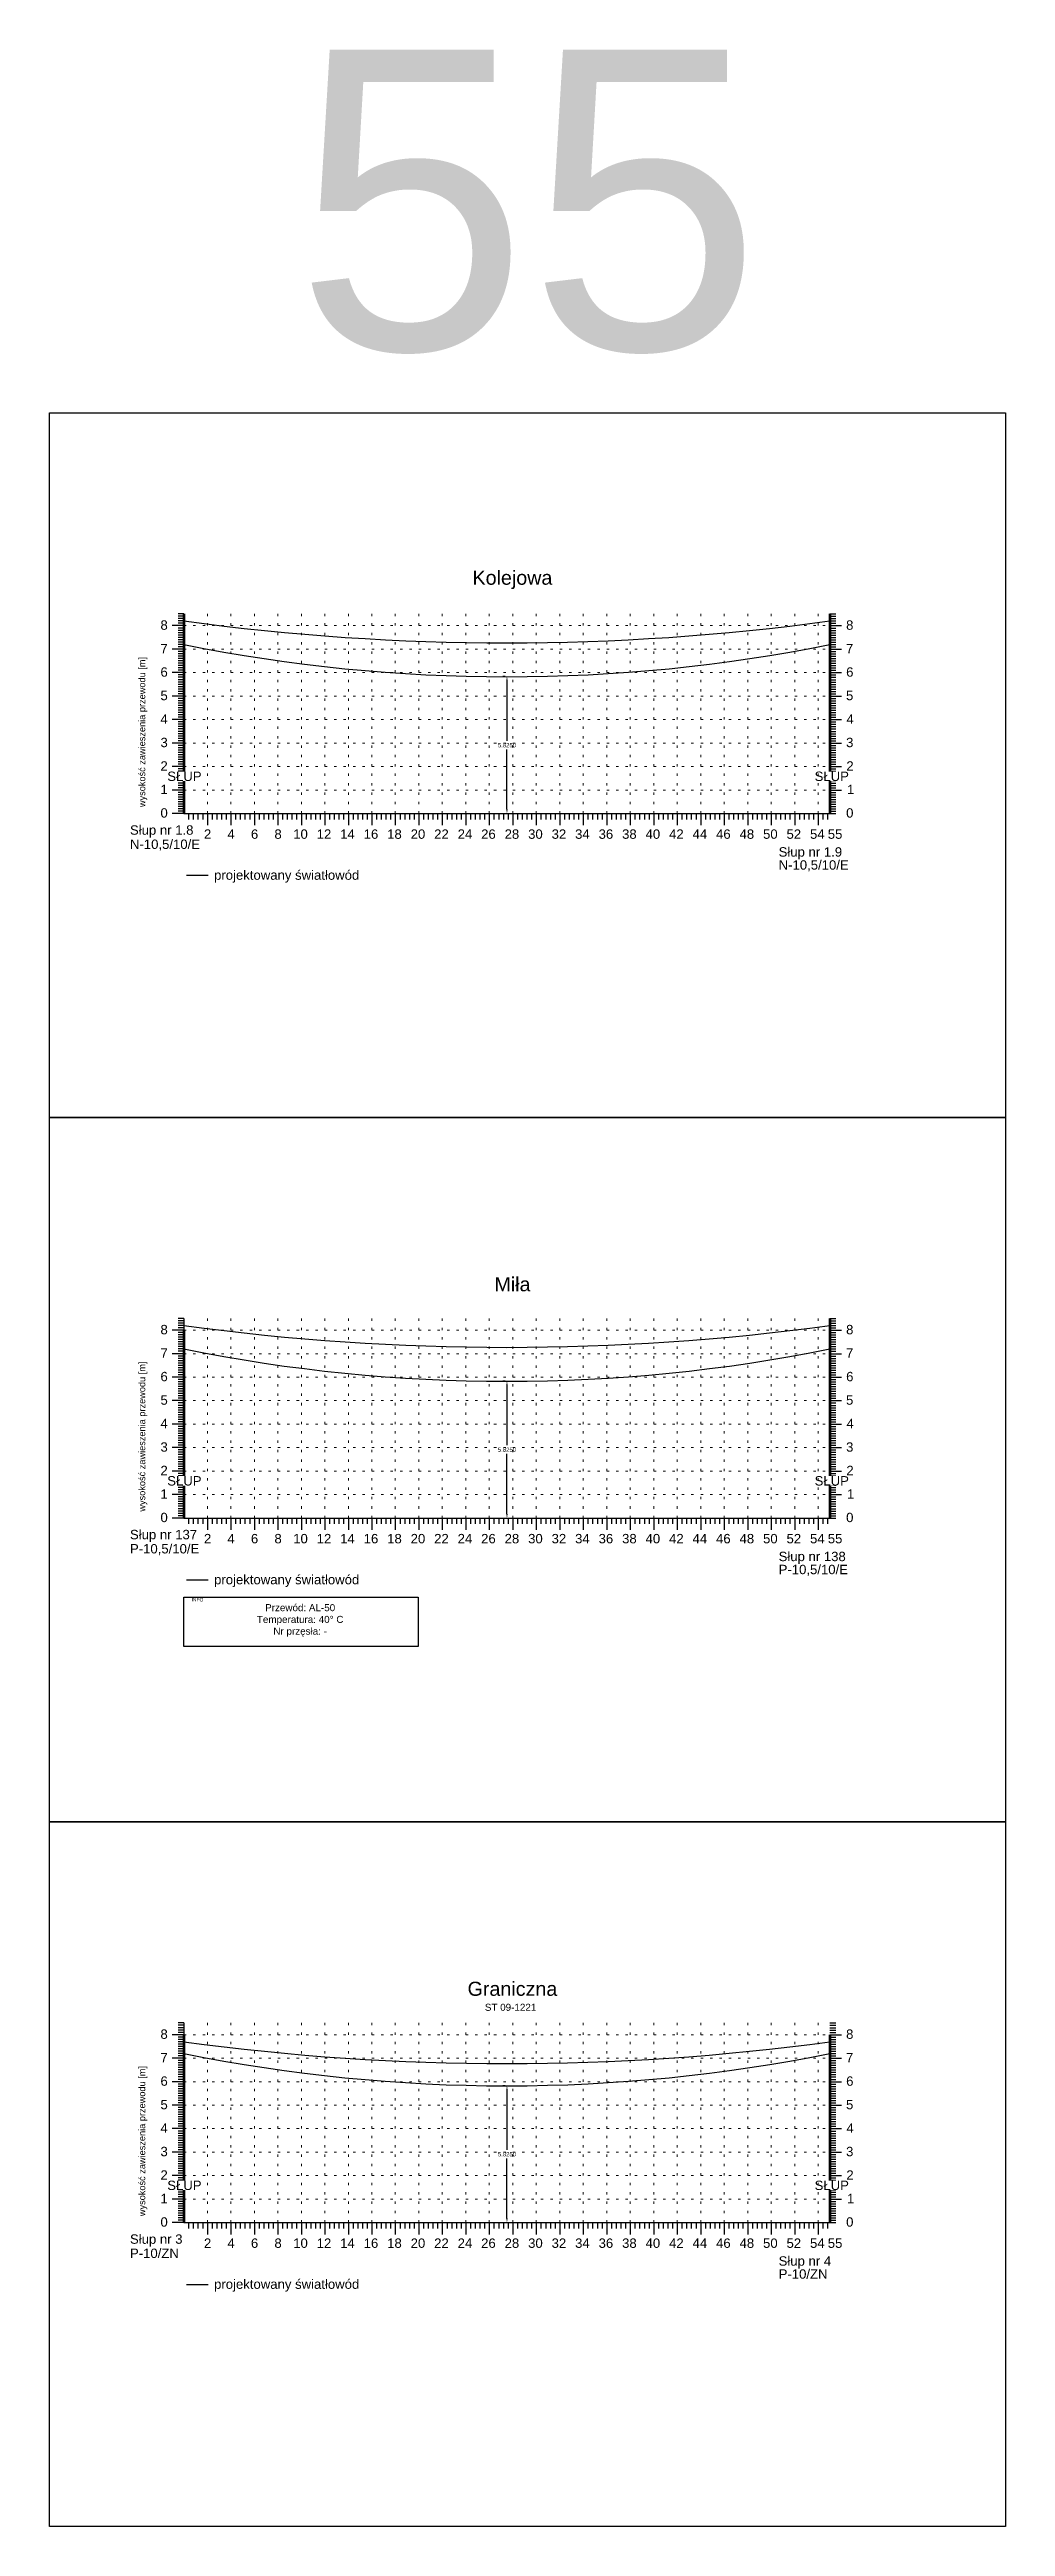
# Model space of a CAD drawing. Header units: metres. Extents: x -155 to 1812, y 681 to 886.
# Drawn here: x 1370.8 to 1411.5, y 770.5 to 876 of the extents above; entities that cross this region are included whole.
import ezdxf

# ---------------------------------------------------------------- set-up
doc = ezdxf.new("R2010")
doc.units = ezdxf.units.M
doc.header["$MEASUREMENT"] = 0
doc.linetypes.add('ACAD_ISO07W100', pattern=[3, 0, -3])
doc.styles.get("Standard").update_dxf_attribs({"font": 'arial.ttf'})
doc.dimstyles.get("Standard").update_dxf_attribs({"dimtxt": 0.18, "dimasz": 0.18, "dimexe": 0.18, "dimexo": 0.0625, "dimgap": 0.09, "dimtad": 0, "dimtih": 1, "dimtoh": 1, "dimdec": 4, "dimzin": 0, "dimdsep": 46, "dimtxsty": 'Standard', "dimcen": 0.09, "dimadec": 0, "dimazin": 0, "dimtfac": 1, "dimtdec": 4, "dimtofl": 0, "dimtmove": 0, "dimatfit": 3, "dimfxl": 1, "dimtolj": 1, "dimtzin": 0, "dimarcsym": 0})

msp = doc.modelspace()

# ---------------------------------------------------------------- texts
at = {"lineweight": 25}
for s, height, p in [('55', 12.782133, (1381.29226, 863.21103)), ('INFO', 0.15, (1376.89513, 809.90908))]:
    msp.add_text(s, height=height, dxfattribs=at).set_placement(p)
for s, height, p in [('8', 0.4, (1375.56985, 851.28669)), ('8', 0.4, (1404.7555, 851.28669)), ('7', 0.4, (1375.56985, 850.28669)), ('7', 0.4, (1404.7525, 850.28669)), ('6', 0.4, (1375.56985, 849.28669)), ('6', 0.4, (1404.75823, 849.28669)), ('5', 0.4, (1375.56985, 848.28669)), ('5', 0.4, (1404.75277, 848.28669)), ('4', 0.4, (1375.56985, 847.28669)), ('4', 0.4, (1404.7735, 847.28669)), ('3', 0.4, (1375.56985, 846.28669)), ('3', 0.4, (1404.7555, 846.28669)), ('2', 0.4, (1375.56985, 845.28669)), ('2', 0.4, (1404.76668, 845.28669)), ('1', 0.4, (1375.56985, 844.28669)), ('1', 0.4, (1404.79533, 844.28669)), ('Słup nr 1.8', 0.4, (1374.27186, 842.55887)), ('0', 0.4, (1375.56985, 843.28669)), ('2', 0.4, (1377.42029, 842.38511)), ('4', 0.4, (1378.42029, 842.38511)), ('6', 0.4, (1379.42029, 842.38511)), ('8', 0.4, (1380.42029, 842.38511)), ('10', 0.4, (1381.22029, 842.38511)), ('12', 0.4, (1382.22029, 842.38511)), ('14', 0.4, (1383.22029, 842.38511)), ('16', 0.4, (1384.22029, 842.38511)), ('18', 0.4, (1385.22029, 842.38511)), ('20', 0.4, (1386.22029, 842.38511)), ('22', 0.4, (1387.22029, 842.38511)), ('24', 0.4, (1388.22029, 842.38511)), ('26', 0.4, (1389.22029, 842.38511)), ('28', 0.4, (1390.22029, 842.38511)), ('30', 0.4, (1391.22029, 842.38511)), ('32', 0.4, (1392.22029, 842.38511)), ('34', 0.4, (1393.22029, 842.38511)), ('36', 0.4, (1394.22029, 842.38511)), ('38', 0.4, (1395.22029, 842.38511)), ('40', 0.4, (1396.22029, 842.38511)), ('42', 0.4, (1397.22029, 842.38511)), ('44', 0.4, (1398.22029, 842.38511)), ('46', 0.4, (1399.22029, 842.38511)), ('48', 0.4, (1400.22029, 842.38511)), ('50', 0.4, (1401.22029, 842.38511)), ('52', 0.4, (1402.22029, 842.38511)), ('54', 0.4, (1403.22029, 842.38511)), ('55', 0.4, (1403.97611, 842.38511)), ('0', 0.4, (1404.75713, 843.28669)), ('N-10,5/10/E', 0.4, (1374.27186, 841.95398)), ('Słup nr 1.9', 0.4, (1401.88351, 841.62613)), ('projektowany światłowód', 0.4, (1377.852, 840.6408)), ('N-10,5/10/E', 0.4, (1401.88513, 841.07118)), ('8', 0.4, (1375.56985, 821.28669)), ('8', 0.4, (1404.7555, 821.28669)), ('7', 0.4, (1375.56985, 820.28669)), ('7', 0.4, (1404.7525, 820.28669)), ('6', 0.4, (1375.56985, 819.28669)), ('6', 0.4, (1404.75823, 819.28669)), ('5', 0.4, (1375.56985, 818.28669)), ('5', 0.4, (1404.75277, 818.28669)), ('4', 0.4, (1375.56985, 817.28669)), ('4', 0.4, (1404.7735, 817.28669)), ('3', 0.4, (1375.56985, 816.28669)), ('3', 0.4, (1404.7555, 816.28669)), ('2', 0.4, (1375.56985, 815.28669)), ('2', 0.4, (1404.76668, 815.28669)), ('1', 0.4, (1375.56985, 814.28669)), ('1', 0.4, (1404.79533, 814.28669)), ('0', 0.4, (1375.56985, 813.28669)), ('0', 0.4, (1404.75713, 813.28669)), ('Słup nr 137', 0.4, (1374.27186, 812.55887)), ('P-10,5/10/E', 0.4, (1374.27186, 811.95398)), ('2', 0.4, (1377.42029, 812.38511)), ('4', 0.4, (1378.42029, 812.38511)), ('6', 0.4, (1379.42029, 812.38511)), ('8', 0.4, (1380.42029, 812.38511)), ('10', 0.4, (1381.22029, 812.38511)), ('12', 0.4, (1382.22029, 812.38511)), ('14', 0.4, (1383.22029, 812.38511)), ('16', 0.4, (1384.22029, 812.38511)), ('18', 0.4, (1385.22029, 812.38511)), ('20', 0.4, (1386.22029, 812.38511)), ('22', 0.4, (1387.22029, 812.38511)), ('24', 0.4, (1388.22029, 812.38511)), ('26', 0.4, (1389.22029, 812.38511)), ('28', 0.4, (1390.22029, 812.38511)), ('30', 0.4, (1391.22029, 812.38511)), ('32', 0.4, (1392.22029, 812.38511)), ('34', 0.4, (1393.22029, 812.38511)), ('36', 0.4, (1394.22029, 812.38511)), ('38', 0.4, (1395.22029, 812.38511)), ('40', 0.4, (1396.22029, 812.38511)), ('42', 0.4, (1397.22029, 812.38511)), ('44', 0.4, (1398.22029, 812.38511)), ('46', 0.4, (1399.22029, 812.38511)), ('48', 0.4, (1400.22029, 812.38511)), ('50', 0.4, (1401.22029, 812.38511)), ('52', 0.4, (1402.22029, 812.38511)), ('54', 0.4, (1403.22029, 812.38511)), ('55', 0.4, (1403.97611, 812.38511)), ('Słup nr 138', 0.4, (1401.88351, 811.62613)), ('P-10,5/10/E', 0.4, (1401.88513, 811.07118)), ('projektowany światłowód', 0.4, (1377.852, 810.6408)), ('ST 09-1221', 0.3, (1389.37913, 792.47845)), ('8', 0.4, (1375.56985, 791.28669)), ('8', 0.4, (1404.7555, 791.28669)), ('7', 0.4, (1375.56985, 790.28669)), ('7', 0.4, (1404.7525, 790.28669)), ('6', 0.4, (1375.56985, 789.28669)), ('6', 0.4, (1404.75823, 789.28669)), ('5', 0.4, (1375.56985, 788.28669)), ('5', 0.4, (1404.75277, 788.28669)), ('4', 0.4, (1375.56985, 787.28669)), ('4', 0.4, (1404.7735, 787.28669)), ('3', 0.4, (1375.56985, 786.28669)), ('3', 0.4, (1404.7555, 786.28669)), ('2', 0.4, (1375.56985, 785.28669)), ('2', 0.4, (1404.76668, 785.28669)), ('0', 0.4, (1375.56985, 783.28669)), ('1', 0.4, (1375.56985, 784.28669)), ('0', 0.4, (1404.75713, 783.28669)), ('1', 0.4, (1404.79533, 784.28669)), ('Słup nr 3', 0.4, (1374.27186, 782.55887)), ('2', 0.4, (1377.42029, 782.38511)), ('4', 0.4, (1378.42029, 782.38511)), ('6', 0.4, (1379.42029, 782.38511)), ('8', 0.4, (1380.42029, 782.38511)), ('10', 0.4, (1381.22029, 782.38511)), ('12', 0.4, (1382.22029, 782.38511)), ('14', 0.4, (1383.22029, 782.38511)), ('16', 0.4, (1384.22029, 782.38511)), ('18', 0.4, (1385.22029, 782.38511)), ('20', 0.4, (1386.22029, 782.38511)), ('22', 0.4, (1387.22029, 782.38511)), ('24', 0.4, (1388.22029, 782.38511)), ('26', 0.4, (1389.22029, 782.38511)), ('28', 0.4, (1390.22029, 782.38511)), ('30', 0.4, (1391.22029, 782.38511)), ('32', 0.4, (1392.22029, 782.38511)), ('34', 0.4, (1393.22029, 782.38511)), ('36', 0.4, (1394.22029, 782.38511)), ('38', 0.4, (1395.22029, 782.38511)), ('40', 0.4, (1396.22029, 782.38511)), ('42', 0.4, (1397.22029, 782.38511)), ('44', 0.4, (1398.22029, 782.38511)), ('46', 0.4, (1399.22029, 782.38511)), ('48', 0.4, (1400.22029, 782.38511)), ('50', 0.4, (1401.22029, 782.38511)), ('52', 0.4, (1402.22029, 782.38511)), ('54', 0.4, (1403.22029, 782.38511)), ('55', 0.4, (1403.97611, 782.38511)), ('P-10/ZN', 0.4, (1374.27186, 781.95398)), ('Słup nr 4', 0.4, (1401.88351, 781.62613)), ('projektowany światłowód', 0.4, (1377.852, 780.6408)), ('P-10/ZN', 0.4, (1401.88513, 781.07118))]:
    msp.add_text(s, height=height).set_placement(p)
at = {"lineweight": 25, "char_height": 0.6, "width": 9.5967258, "attachment_point": 5}
for s, insert in [('Kolejowa', (1390.55249, 853.41285)), ('Miła', (1390.55249, 823.41285)), ('Graniczna', (1390.55249, 793.41285))]:
    msp.add_mtext(s, dxfattribs=dict(at, insert=insert))
at = {"lineweight": 25, "insert": (1381.51624, 809.10013), "char_height": 0.3, "attachment_point": 5}
msp.add_mtext_dynamic_manual_height_columns('\\pxqc;Przewód: AL-50\\PTemperatura: 40%%D C\\PNr przęsła: - ', width=9.8982731, gutter_width=2, heights=[2.4489], dxfattribs=at)

# ---------------------------------------------------------------- blocks, each defined once
blk = doc.blocks.new('*D199')
at = {"color": 0, "lineweight": -2}
for p, q in [((1390.25, 849.29), (1390.14, 849.29)), ((1390.32, 849.11), (1390.32, 846.56)), ((1390.32, 843.64), (1390.32, 846.19)), ((1379.23, 843.46), (1390.5, 843.46))]:
    blk.add_line(p, q, dxfattribs=at)
at = {"color": 0}
for points in [[(1390.35, 849.11), (1390.29, 849.11), (1390.32, 849.29)], [(1390.29, 843.64), (1390.35, 843.64), (1390.32, 843.46)]]:
    blk.add_solid(points, dxfattribs=at)
at = {"layer": 'Defpoints', "color": 0}
for p in [(1390.32, 849.29), (1379.17, 843.46), (1390.32, 843.46)]:
    blk.add_point(p, dxfattribs=at)
at = {"color": 0, "lineweight": 25, "insert": (1390.32, 846.37), "char_height": 0.18, "attachment_point": 5}
blk.add_mtext('\\A1;5.8250', dxfattribs=at)
blk = doc.blocks.new('*D200')
at = {"color": 0, "lineweight": -2}
for p, q in [((1390.25, 819.29), (1390.14, 819.29)), ((1390.32, 819.11), (1390.32, 816.56)), ((1390.32, 813.64), (1390.32, 816.19)), ((1379.23, 813.46), (1390.5, 813.46))]:
    blk.add_line(p, q, dxfattribs=at)
at = {"color": 0}
for points in [[(1390.35, 819.11), (1390.29, 819.11), (1390.32, 819.29)], [(1390.29, 813.64), (1390.35, 813.64), (1390.32, 813.46)]]:
    blk.add_solid(points, dxfattribs=at)
at = {"layer": 'Defpoints', "color": 0}
for p in [(1390.32, 819.29), (1379.17, 813.46), (1390.32, 813.46)]:
    blk.add_point(p, dxfattribs=at)
at = {"color": 0, "lineweight": 25, "insert": (1390.32, 816.37), "char_height": 0.18, "attachment_point": 5}
blk.add_mtext('\\A1;5.8250', dxfattribs=at)
blk = doc.blocks.new('*D201')
at = {"color": 0, "lineweight": -2}
for p, q in [((1390.25, 789.29), (1390.14, 789.29)), ((1390.32, 789.11), (1390.32, 786.56)), ((1390.32, 783.64), (1390.32, 786.19)), ((1379.23, 783.46), (1390.5, 783.46))]:
    blk.add_line(p, q, dxfattribs=at)
at = {"color": 0}
for points in [[(1390.35, 789.11), (1390.29, 789.11), (1390.32, 789.29)], [(1390.29, 783.64), (1390.35, 783.64), (1390.32, 783.46)]]:
    blk.add_solid(points, dxfattribs=at)
at = {"layer": 'Defpoints', "color": 0}
for p in [(1390.32, 789.29), (1379.17, 783.46), (1390.32, 783.46)]:
    blk.add_point(p, dxfattribs=at)
at = {"color": 0, "lineweight": 25, "insert": (1390.32, 786.37), "char_height": 0.18, "attachment_point": 5}
blk.add_mtext('\\A1;5.8250', dxfattribs=at)

# ---------------------------------------------------------------- dimensions: what is measured, and where the dimension line sits
at = {"lineweight": 25}
for base, p1, p2, picture, middle in [((1390.31711, 843.46078), (1390.31711, 849.28578), (1379.16711, 843.46078), '*D199', (1390.31711, 846.37328)), ((1390.31711, 813.46078), (1390.31711, 819.28578), (1379.16711, 813.46078), '*D200', (1390.31711, 816.37328)), ((1390.31711, 783.46078), (1390.31711, 789.28578), (1379.16711, 783.46078), '*D201', (1390.31711, 786.37328))]:
    dim = msp.add_linear_dim(base=base, p1=p1, p2=p2, angle=90, dimstyle='Standard', dxfattribs=at)
    dim.commit()
    dim.dimension.update_dxf_attribs({"geometry": picture, "text_midpoint": middle})

# ---------------------------------------------------------------- linework, layer by layer
for p, q in [((1376.56711, 851.46078), (1376.06711, 851.46078)), ((1376.56711, 851.46078), (1376.06711, 851.46078)), ((1376.56711, 851.96078), (1376.31711, 851.96078)), ((1376.56711, 851.86078), (1376.31711, 851.86078)), ((1376.56711, 851.76078), (1376.31711, 851.76078)), ((1376.56711, 851.66078), (1376.31711, 851.66078)), ((1376.56711, 851.56078), (1376.31711, 851.56078)), ((1376.56711, 851.36078), (1376.31711, 851.36078)), ((1376.56711, 851.26078), (1376.31711, 851.26078)), ((1376.56711, 851.16078), (1376.31711, 851.16078)), ((1376.56711, 851.96078), (1376.56711, 843.46078)), ((1404.06711, 851.96078), (1404.06711, 843.46078)), ((1404.06711, 851.96078), (1404.31711, 851.96078)), ((1404.06711, 851.86078), (1404.31711, 851.86078)), ((1404.06711, 851.76078), (1404.31711, 851.76078)), ((1404.06711, 851.66078), (1404.31711, 851.66078)), ((1404.06711, 851.56078), (1404.31711, 851.56078)), ((1404.06711, 851.46078), (1404.56711, 851.46078)), ((1404.06711, 851.46078), (1404.56711, 851.46078)), ((1404.06711, 851.36078), (1404.31711, 851.36078)), ((1404.06711, 851.26078), (1404.31711, 851.26078)), ((1404.06711, 851.16078), (1404.31711, 851.16078)), ((1376.56711, 850.46078), (1376.06711, 850.46078)), ((1376.56711, 850.46078), (1376.06711, 850.46078)), ((1376.56711, 851.06078), (1376.31711, 851.06078)), ((1376.56711, 850.96078), (1376.31711, 850.96078)), ((1376.56711, 850.86078), (1376.31711, 850.86078)), ((1376.56711, 850.76078), (1376.31711, 850.76078)), ((1376.56711, 850.66078), (1376.31711, 850.66078)), ((1376.56711, 850.56078), (1376.31711, 850.56078)), ((1376.56711, 850.36078), (1376.31711, 850.36078)), ((1376.56711, 850.26078), (1376.31711, 850.26078)), ((1376.56711, 850.16078), (1376.31711, 850.16078)), ((1404.06711, 851.06078), (1404.31711, 851.06078)), ((1404.06711, 850.96078), (1404.31711, 850.96078)), ((1404.06711, 850.86078), (1404.31711, 850.86078)), ((1404.06711, 850.76078), (1404.31711, 850.76078)), ((1404.06711, 850.66078), (1404.31711, 850.66078)), ((1404.06711, 850.56078), (1404.31711, 850.56078)), ((1404.06711, 850.46078), (1404.56711, 850.46078)), ((1404.06711, 850.46078), (1404.56711, 850.46078)), ((1404.06711, 850.36078), (1404.31711, 850.36078)), ((1404.06711, 850.26078), (1404.31711, 850.26078)), ((1404.06711, 850.16078), (1404.31711, 850.16078)), ((1376.56711, 849.46078), (1376.06711, 849.46078)), ((1376.56711, 849.46078), (1376.06711, 849.46078)), ((1376.56711, 850.06078), (1376.31711, 850.06078)), ((1376.56711, 849.96078), (1376.31711, 849.96078)), ((1376.56711, 849.86078), (1376.31711, 849.86078)), ((1376.56711, 849.76078), (1376.31711, 849.76078)), ((1376.56711, 849.66078), (1376.31711, 849.66078)), ((1376.56711, 849.56078), (1376.31711, 849.56078)), ((1376.56711, 849.36078), (1376.31711, 849.36078)), ((1376.56711, 849.26078), (1376.31711, 849.26078)), ((1376.56711, 849.16078), (1376.31711, 849.16078)), ((1376.56711, 849.06078), (1376.31711, 849.06078)), ((1404.06711, 850.06078), (1404.31711, 850.06078)), ((1404.06711, 849.96078), (1404.31711, 849.96078)), ((1404.06711, 849.86078), (1404.31711, 849.86078)), ((1404.06711, 849.76078), (1404.31711, 849.76078)), ((1404.06711, 849.66078), (1404.31711, 849.66078)), ((1404.06711, 849.56078), (1404.31711, 849.56078)), ((1404.06711, 849.46078), (1404.56711, 849.46078)), ((1404.06711, 849.46078), (1404.56711, 849.46078)), ((1404.06711, 849.36078), (1404.31711, 849.36078)), ((1404.06711, 849.26078), (1404.31711, 849.26078)), ((1404.06711, 849.16078), (1404.31711, 849.16078)), ((1404.06711, 849.06078), (1404.31711, 849.06078)), ((1376.56711, 848.46078), (1376.06711, 848.46078)), ((1376.56711, 848.46078), (1376.06711, 848.46078)), ((1376.56711, 848.96078), (1376.31711, 848.96078)), ((1376.56711, 848.86078), (1376.31711, 848.86078)), ((1376.56711, 848.76078), (1376.31711, 848.76078)), ((1376.56711, 848.66078), (1376.31711, 848.66078)), ((1376.56711, 848.56078), (1376.31711, 848.56078)), ((1376.56711, 848.36078), (1376.31711, 848.36078)), ((1376.56711, 848.26078), (1376.31711, 848.26078)), ((1376.56711, 848.16078), (1376.31711, 848.16078)), ((1376.56711, 848.06078), (1376.31711, 848.06078)), ((1404.06711, 848.96078), (1404.31711, 848.96078)), ((1404.06711, 848.86078), (1404.31711, 848.86078)), ((1404.06711, 848.76078), (1404.31711, 848.76078)), ((1404.06711, 848.66078), (1404.31711, 848.66078)), ((1404.06711, 848.56078), (1404.31711, 848.56078)), ((1404.06711, 848.46078), (1404.56711, 848.46078)), ((1404.06711, 848.46078), (1404.56711, 848.46078)), ((1404.06711, 848.36078), (1404.31711, 848.36078)), ((1404.06711, 848.26078), (1404.31711, 848.26078)), ((1404.06711, 848.16078), (1404.31711, 848.16078)), ((1404.06711, 848.06078), (1404.31711, 848.06078)), ((1376.56711, 847.46078), (1376.06711, 847.46078)), ((1376.56711, 847.46078), (1376.06711, 847.46078)), ((1376.56711, 847.96078), (1376.31711, 847.96078)), ((1376.56711, 847.86078), (1376.31711, 847.86078)), ((1376.56711, 847.76078), (1376.31711, 847.76078)), ((1376.56711, 847.66078), (1376.31711, 847.66078)), ((1376.56711, 847.56078), (1376.31711, 847.56078)), ((1376.56711, 847.36078), (1376.31711, 847.36078)), ((1376.56711, 847.26078), (1376.31711, 847.26078)), ((1376.56711, 847.16078), (1376.31711, 847.16078)), ((1376.56711, 847.06078), (1376.31711, 847.06078)), ((1376.56711, 846.96078), (1376.31711, 846.96078)), ((1404.06711, 847.96078), (1404.31711, 847.96078)), ((1404.06711, 847.86078), (1404.31711, 847.86078)), ((1404.06711, 847.76078), (1404.31711, 847.76078)), ((1404.06711, 847.66078), (1404.31711, 847.66078)), ((1404.06711, 847.56078), (1404.31711, 847.56078)), ((1404.06711, 847.46078), (1404.56711, 847.46078)), ((1404.06711, 847.46078), (1404.56711, 847.46078)), ((1404.06711, 847.36078), (1404.31711, 847.36078)), ((1404.06711, 847.26078), (1404.31711, 847.26078)), ((1404.06711, 847.16078), (1404.31711, 847.16078)), ((1404.06711, 847.06078), (1404.31711, 847.06078)), ((1404.06711, 846.96078), (1404.31711, 846.96078)), ((1376.56711, 846.46078), (1376.06711, 846.46078)), ((1376.56711, 846.46078), (1376.06711, 846.46078)), ((1376.56711, 846.86078), (1376.31711, 846.86078)), ((1376.56711, 846.76078), (1376.31711, 846.76078)), ((1376.56711, 846.66078), (1376.31711, 846.66078)), ((1376.56711, 846.56078), (1376.31711, 846.56078)), ((1376.56711, 846.36078), (1376.31711, 846.36078)), ((1376.56711, 846.26078), (1376.31711, 846.26078)), ((1376.56711, 846.16078), (1376.31711, 846.16078)), ((1376.56711, 846.06078), (1376.31711, 846.06078)), ((1376.56711, 845.96078), (1376.31711, 845.96078)), ((1404.06711, 846.86078), (1404.31711, 846.86078)), ((1404.06711, 846.76078), (1404.31711, 846.76078)), ((1404.06711, 846.66078), (1404.31711, 846.66078)), ((1404.06711, 846.56078), (1404.31711, 846.56078)), ((1404.06711, 846.46078), (1404.56711, 846.46078)), ((1404.06711, 846.46078), (1404.56711, 846.46078)), ((1404.06711, 846.36078), (1404.31711, 846.36078)), ((1404.06711, 846.26078), (1404.31711, 846.26078)), ((1404.06711, 846.16078), (1404.31711, 846.16078)), ((1404.06711, 846.06078), (1404.31711, 846.06078)), ((1404.06711, 845.96078), (1404.31711, 845.96078)), ((1376.56711, 845.46078), (1376.06711, 845.46078)), ((1376.56711, 845.46078), (1376.06711, 845.46078)), ((1376.56711, 845.86078), (1376.31711, 845.86078)), ((1376.56711, 845.76078), (1376.31711, 845.76078)), ((1376.56711, 845.66078), (1376.31711, 845.66078)), ((1376.56711, 845.56078), (1376.31711, 845.56078)), ((1376.56711, 845.36078), (1376.31711, 845.36078)), ((1376.56711, 845.26078), (1376.31711, 845.26078)), ((1376.56711, 845.16078), (1376.31711, 845.16078)), ((1376.56711, 845.06078), (1376.31711, 845.06078)), ((1376.56711, 844.96078), (1376.31711, 844.96078)), ((1376.56711, 844.86078), (1376.31711, 844.86078)), ((1404.06711, 845.86078), (1404.31711, 845.86078)), ((1404.06711, 845.76078), (1404.31711, 845.76078)), ((1404.06711, 845.66078), (1404.31711, 845.66078)), ((1404.06711, 845.56078), (1404.31711, 845.56078)), ((1404.06711, 845.46078), (1404.56711, 845.46078)), ((1404.06711, 845.46078), (1404.56711, 845.46078)), ((1404.06711, 845.36078), (1404.31711, 845.36078)), ((1404.06711, 845.26078), (1404.31711, 845.26078)), ((1404.06711, 845.16078), (1404.31711, 845.16078)), ((1404.06711, 845.06078), (1404.31711, 845.06078)), ((1404.06711, 844.96078), (1404.31711, 844.96078)), ((1404.06711, 844.86078), (1404.31711, 844.86078)), ((1376.56711, 844.46078), (1376.06711, 844.46078)), ((1376.56711, 844.46078), (1376.06711, 844.46078)), ((1376.56711, 844.76078), (1376.31711, 844.76078)), ((1376.56711, 844.66078), (1376.31711, 844.66078)), ((1376.56711, 844.56078), (1376.31711, 844.56078)), ((1376.56711, 844.36078), (1376.31711, 844.36078)), ((1376.56711, 844.26078), (1376.31711, 844.26078)), ((1376.56711, 844.16078), (1376.31711, 844.16078)), ((1376.56711, 844.06078), (1376.31711, 844.06078)), ((1376.56711, 843.96078), (1376.31711, 843.96078)), ((1376.56711, 843.86078), (1376.31711, 843.86078)), ((1404.06711, 844.76078), (1404.31711, 844.76078)), ((1404.06711, 844.66078), (1404.31711, 844.66078)), ((1404.06711, 844.56078), (1404.31711, 844.56078)), ((1404.06711, 844.46078), (1404.56711, 844.46078)), ((1404.06711, 844.46078), (1404.56711, 844.46078)), ((1404.06711, 844.36078), (1404.31711, 844.36078)), ((1404.06711, 844.26078), (1404.31711, 844.26078)), ((1404.06711, 844.16078), (1404.31711, 844.16078)), ((1404.06711, 844.06078), (1404.31711, 844.06078)), ((1404.06711, 843.96078), (1404.31711, 843.96078)), ((1404.06711, 843.86078), (1404.31711, 843.86078)), ((1376.56711, 843.46078), (1376.06711, 843.46078)), ((1376.56711, 843.76078), (1376.31711, 843.76078)), ((1376.56711, 843.66078), (1376.31711, 843.66078)), ((1376.56711, 843.56078), (1376.31711, 843.56078)), ((1376.56711, 843.46078), (1376.31711, 843.46078)), ((1376.56711, 843.46078), (1403.06711, 843.46078)), ((1376.76711, 843.46078), (1376.76711, 843.21078)), ((1376.96711, 843.46078), (1376.96711, 843.21078)), ((1377.16711, 843.46078), (1377.16711, 843.21078)), ((1377.36711, 843.46078), (1377.36711, 843.21078)), ((1377.56711, 843.46078), (1377.56711, 842.96078)), ((1377.76711, 843.46078), (1377.76711, 843.21078)), ((1377.96711, 843.46078), (1377.96711, 843.21078)), ((1378.16711, 843.46078), (1378.16711, 843.21078)), ((1378.36711, 843.46078), (1378.36711, 843.21078)), ((1378.56711, 843.46078), (1378.56711, 842.96078)), ((1378.76711, 843.46078), (1378.76711, 843.21078)), ((1378.96711, 843.46078), (1378.96711, 843.21078)), ((1379.16711, 843.46078), (1379.16711, 843.21078)), ((1379.36711, 843.46078), (1379.36711, 843.21078)), ((1379.56711, 843.46078), (1379.56711, 842.96078)), ((1379.76711, 843.46078), (1379.76711, 843.21078)), ((1379.96711, 843.46078), (1379.96711, 843.21078)), ((1380.16711, 843.46078), (1380.16711, 843.21078)), ((1380.36711, 843.46078), (1380.36711, 843.21078)), ((1380.56711, 843.46078), (1380.56711, 842.96078)), ((1380.76711, 843.46078), (1380.76711, 843.21078)), ((1380.96711, 843.46078), (1380.96711, 843.21078)), ((1381.16711, 843.46078), (1381.16711, 843.21078)), ((1381.36711, 843.46078), (1381.36711, 843.21078)), ((1381.56711, 843.46078), (1381.56711, 842.96078)), ((1381.76711, 843.46078), (1381.76711, 843.21078)), ((1381.96711, 843.46078), (1381.96711, 843.21078)), ((1382.16711, 843.46078), (1382.16711, 843.21078)), ((1382.36711, 843.46078), (1382.36711, 843.21078)), ((1382.56711, 843.46078), (1382.56711, 842.96078)), ((1382.76711, 843.46078), (1382.76711, 843.21078)), ((1382.96711, 843.46078), (1382.96711, 843.21078)), ((1383.16711, 843.46078), (1383.16711, 843.21078)), ((1383.36711, 843.46078), (1383.36711, 843.21078)), ((1383.56711, 843.46078), (1383.56711, 842.96078)), ((1383.76711, 843.46078), (1383.76711, 843.21078)), ((1383.96711, 843.46078), (1383.96711, 843.21078)), ((1384.16711, 843.46078), (1384.16711, 843.21078)), ((1384.36711, 843.46078), (1384.36711, 843.21078)), ((1384.56711, 843.46078), (1384.56711, 842.96078)), ((1384.76711, 843.46078), (1384.76711, 843.21078)), ((1384.96711, 843.46078), (1384.96711, 843.21078)), ((1385.16711, 843.46078), (1385.16711, 843.21078)), ((1385.36711, 843.46078), (1385.36711, 843.21078)), ((1385.56711, 843.46078), (1385.56711, 842.96078)), ((1385.76711, 843.46078), (1385.76711, 843.21078)), ((1385.96711, 843.46078), (1385.96711, 843.21078)), ((1386.16711, 843.46078), (1386.16711, 843.21078)), ((1386.36711, 843.46078), (1386.36711, 843.21078)), ((1386.56711, 843.46078), (1386.56711, 842.96078)), ((1386.76711, 843.46078), (1386.76711, 843.21078)), ((1386.96711, 843.46078), (1386.96711, 843.21078)), ((1387.16711, 843.46078), (1387.16711, 843.21078)), ((1387.36711, 843.46078), (1387.36711, 843.21078)), ((1387.56711, 843.46078), (1387.56711, 842.96078)), ((1387.76711, 843.46078), (1387.76711, 843.21078)), ((1387.96711, 843.46078), (1387.96711, 843.21078)), ((1388.16711, 843.46078), (1388.16711, 843.21078)), ((1388.36711, 843.46078), (1388.36711, 843.21078)), ((1388.56711, 843.46078), (1388.56711, 842.96078)), ((1388.76711, 843.46078), (1388.76711, 843.21078)), ((1388.96711, 843.46078), (1388.96711, 843.21078)), ((1389.16711, 843.46078), (1389.16711, 843.21078)), ((1389.36711, 843.46078), (1389.36711, 843.21078)), ((1389.56711, 843.46078), (1389.56711, 842.96078)), ((1389.76711, 843.46078), (1389.76711, 843.21078)), ((1389.96711, 843.46078), (1389.96711, 843.21078)), ((1390.16711, 843.46078), (1390.16711, 843.21078)), ((1390.36711, 843.46078), (1390.36711, 843.21078)), ((1390.56711, 843.46078), (1390.56711, 842.96078)), ((1390.76711, 843.46078), (1390.76711, 843.21078)), ((1390.96711, 843.46078), (1390.96711, 843.21078)), ((1391.16711, 843.46078), (1391.16711, 843.21078)), ((1391.36711, 843.46078), (1391.36711, 843.21078)), ((1391.56711, 843.46078), (1391.56711, 842.96078)), ((1391.76711, 843.46078), (1391.76711, 843.21078)), ((1391.96711, 843.46078), (1391.96711, 843.21078)), ((1392.16711, 843.46078), (1392.16711, 843.21078)), ((1392.36711, 843.46078), (1392.36711, 843.21078)), ((1392.56711, 843.46078), (1392.56711, 842.96078)), ((1392.76711, 843.46078), (1392.76711, 843.21078)), ((1392.96711, 843.46078), (1392.96711, 843.21078)), ((1393.16711, 843.46078), (1393.16711, 843.21078)), ((1393.36711, 843.46078), (1393.36711, 843.21078)), ((1393.56711, 843.46078), (1393.56711, 842.96078)), ((1393.76711, 843.46078), (1393.76711, 843.21078)), ((1393.96711, 843.46078), (1393.96711, 843.21078)), ((1394.16711, 843.46078), (1394.16711, 843.21078)), ((1394.36711, 843.46078), (1394.36711, 843.21078)), ((1394.56711, 843.46078), (1394.56711, 842.96078)), ((1394.76711, 843.46078), (1394.76711, 843.21078)), ((1394.96711, 843.46078), (1394.96711, 843.21078)), ((1395.16711, 843.46078), (1395.16711, 843.21078)), ((1395.36711, 843.46078), (1395.36711, 843.21078)), ((1395.56711, 843.46078), (1395.56711, 842.96078)), ((1395.56711, 843.46078), (1395.56711, 842.96078)), ((1395.76711, 843.46078), (1395.76711, 843.21078)), ((1395.96711, 843.46078), (1395.96711, 843.21078)), ((1396.16711, 843.46078), (1396.16711, 843.21078)), ((1396.36711, 843.46078), (1396.36711, 843.21078)), ((1396.56711, 843.46078), (1396.56711, 842.96078)), ((1396.56711, 843.46078), (1396.56711, 842.96078)), ((1396.76711, 843.46078), (1396.76711, 843.21078)), ((1396.96711, 843.46078), (1396.96711, 843.21078)), ((1397.16711, 843.46078), (1397.16711, 843.21078)), ((1397.36711, 843.46078), (1397.36711, 843.21078)), ((1397.56711, 843.46078), (1397.56711, 842.96078)), ((1397.56711, 843.46078), (1397.56711, 842.96078)), ((1397.76711, 843.46078), (1397.76711, 843.21078)), ((1397.96711, 843.46078), (1397.96711, 843.21078)), ((1398.16711, 843.46078), (1398.16711, 843.21078)), ((1398.36711, 843.46078), (1398.36711, 843.21078)), ((1398.56711, 843.46078), (1398.56711, 842.96078)), ((1398.56711, 843.46078), (1398.56711, 842.96078)), ((1398.76711, 843.46078), (1398.76711, 843.21078)), ((1398.96711, 843.46078), (1398.96711, 843.21078)), ((1399.16711, 843.46078), (1399.16711, 843.21078)), ((1399.36711, 843.46078), (1399.36711, 843.21078)), ((1399.56711, 843.46078), (1399.56711, 842.96078)), ((1399.56711, 843.46078), (1399.56711, 842.96078)), ((1399.76711, 843.46078), (1399.76711, 843.21078)), ((1399.96711, 843.46078), (1399.96711, 843.21078)), ((1400.16711, 843.46078), (1400.16711, 843.21078)), ((1400.36711, 843.46078), (1400.36711, 843.21078)), ((1400.56711, 843.46078), (1400.56711, 842.96078)), ((1400.56711, 843.46078), (1400.56711, 842.96078)), ((1400.76711, 843.46078), (1400.76711, 843.21078)), ((1400.96711, 843.46078), (1400.96711, 843.21078)), ((1401.06711, 843.46078), (1401.56711, 843.46078)), ((1401.16711, 843.46078), (1401.16711, 843.21078)), ((1401.36711, 843.46078), (1401.36711, 843.21078)), ((1401.56711, 843.46078), (1401.56711, 842.96078)), ((1401.56711, 843.46078), (1401.56711, 842.96078)), ((1401.76711, 843.46078), (1401.76711, 843.21078)), ((1401.96711, 843.46078), (1401.96711, 843.21078)), ((1402.16711, 843.46078), (1402.16711, 843.21078)), ((1402.36711, 843.46078), (1402.36711, 843.21078)), ((1402.56711, 843.46078), (1402.56711, 842.96078)), ((1402.56711, 843.46078), (1402.56711, 842.96078)), ((1402.76711, 843.46078), (1402.76711, 843.21078)), ((1402.96711, 843.46078), (1402.96711, 843.21078)), ((1403.16711, 843.46078), (1403.16711, 843.21078)), ((1403.36711, 843.46078), (1403.36711, 843.21078)), ((1403.56711, 843.46078), (1403.56711, 842.96078)), ((1403.76711, 843.46078), (1403.76711, 843.21078)), ((1403.96711, 843.46078), (1403.96711, 843.21078)), ((1404.06711, 843.76078), (1404.31711, 843.76078)), ((1404.06711, 843.66078), (1404.31711, 843.66078)), ((1404.06711, 843.56078), (1404.31711, 843.56078)), ((1404.06711, 843.46078), (1404.31711, 843.46078)), ((1376.56711, 821.96078), (1376.31711, 821.96078)), ((1376.56711, 821.86078), (1376.31711, 821.86078)), ((1376.56711, 821.76078), (1376.31711, 821.76078)), ((1376.56711, 821.66078), (1376.31711, 821.66078)), ((1376.56711, 821.96078), (1376.56711, 813.46078)), ((1404.06711, 821.96078), (1404.06711, 813.46078)), ((1404.06711, 821.96078), (1404.31711, 821.96078)), ((1404.06711, 821.86078), (1404.31711, 821.86078)), ((1404.06711, 821.76078), (1404.31711, 821.76078)), ((1404.06711, 821.66078), (1404.31711, 821.66078)), ((1376.56711, 821.46078), (1376.06711, 821.46078)), ((1376.56711, 821.46078), (1376.06711, 821.46078)), ((1376.56711, 821.56078), (1376.31711, 821.56078)), ((1376.56711, 821.36078), (1376.31711, 821.36078)), ((1376.56711, 821.26078), (1376.31711, 821.26078)), ((1376.56711, 821.16078), (1376.31711, 821.16078)), ((1376.56711, 821.06078), (1376.31711, 821.06078)), ((1376.56711, 820.96078), (1376.31711, 820.96078)), ((1376.56711, 820.86078), (1376.31711, 820.86078)), ((1376.56711, 820.76078), (1376.31711, 820.76078)), ((1376.56711, 820.66078), (1376.31711, 820.66078)), ((1404.06711, 821.56078), (1404.31711, 821.56078)), ((1404.06711, 821.46078), (1404.56711, 821.46078)), ((1404.06711, 821.46078), (1404.56711, 821.46078)), ((1404.06711, 821.36078), (1404.31711, 821.36078)), ((1404.06711, 821.26078), (1404.31711, 821.26078)), ((1404.06711, 821.16078), (1404.31711, 821.16078)), ((1404.06711, 821.06078), (1404.31711, 821.06078)), ((1404.06711, 820.96078), (1404.31711, 820.96078)), ((1404.06711, 820.86078), (1404.31711, 820.86078)), ((1404.06711, 820.76078), (1404.31711, 820.76078)), ((1404.06711, 820.66078), (1404.31711, 820.66078)), ((1376.56711, 820.46078), (1376.06711, 820.46078)), ((1376.56711, 820.46078), (1376.06711, 820.46078)), ((1376.56711, 820.56078), (1376.31711, 820.56078)), ((1376.56711, 820.36078), (1376.31711, 820.36078)), ((1376.56711, 820.26078), (1376.31711, 820.26078)), ((1376.56711, 820.16078), (1376.31711, 820.16078)), ((1376.56711, 820.06078), (1376.31711, 820.06078)), ((1376.56711, 819.96078), (1376.31711, 819.96078)), ((1376.56711, 819.86078), (1376.31711, 819.86078)), ((1376.56711, 819.76078), (1376.31711, 819.76078)), ((1376.56711, 819.66078), (1376.31711, 819.66078)), ((1376.56711, 819.56078), (1376.31711, 819.56078)), ((1404.06711, 820.56078), (1404.31711, 820.56078)), ((1404.06711, 820.46078), (1404.56711, 820.46078)), ((1404.06711, 820.46078), (1404.56711, 820.46078)), ((1404.06711, 820.36078), (1404.31711, 820.36078)), ((1404.06711, 820.26078), (1404.31711, 820.26078)), ((1404.06711, 820.16078), (1404.31711, 820.16078)), ((1404.06711, 820.06078), (1404.31711, 820.06078)), ((1404.06711, 819.96078), (1404.31711, 819.96078)), ((1404.06711, 819.86078), (1404.31711, 819.86078)), ((1404.06711, 819.76078), (1404.31711, 819.76078)), ((1404.06711, 819.66078), (1404.31711, 819.66078)), ((1404.06711, 819.56078), (1404.31711, 819.56078)), ((1376.56711, 819.46078), (1376.06711, 819.46078)), ((1376.56711, 819.46078), (1376.06711, 819.46078)), ((1376.56711, 818.46078), (1376.06711, 818.46078)), ((1376.56711, 818.46078), (1376.06711, 818.46078)), ((1376.56711, 819.36078), (1376.31711, 819.36078)), ((1376.56711, 819.26078), (1376.31711, 819.26078)), ((1376.56711, 819.16078), (1376.31711, 819.16078)), ((1376.56711, 819.06078), (1376.31711, 819.06078)), ((1376.56711, 818.96078), (1376.31711, 818.96078)), ((1376.56711, 818.86078), (1376.31711, 818.86078)), ((1376.56711, 818.76078), (1376.31711, 818.76078)), ((1376.56711, 818.66078), (1376.31711, 818.66078)), ((1376.56711, 818.56078), (1376.31711, 818.56078)), ((1404.06711, 819.46078), (1404.56711, 819.46078)), ((1404.06711, 819.46078), (1404.56711, 819.46078)), ((1404.06711, 819.36078), (1404.31711, 819.36078)), ((1404.06711, 819.26078), (1404.31711, 819.26078)), ((1404.06711, 819.16078), (1404.31711, 819.16078)), ((1404.06711, 819.06078), (1404.31711, 819.06078)), ((1404.06711, 818.96078), (1404.31711, 818.96078)), ((1404.06711, 818.86078), (1404.31711, 818.86078)), ((1404.06711, 818.76078), (1404.31711, 818.76078)), ((1404.06711, 818.66078), (1404.31711, 818.66078)), ((1404.06711, 818.56078), (1404.31711, 818.56078)), ((1404.06711, 818.46078), (1404.56711, 818.46078)), ((1404.06711, 818.46078), (1404.56711, 818.46078)), ((1376.56711, 817.46078), (1376.06711, 817.46078)), ((1376.56711, 817.46078), (1376.06711, 817.46078)), ((1376.56711, 818.36078), (1376.31711, 818.36078)), ((1376.56711, 818.26078), (1376.31711, 818.26078)), ((1376.56711, 818.16078), (1376.31711, 818.16078)), ((1376.56711, 818.06078), (1376.31711, 818.06078)), ((1376.56711, 817.96078), (1376.31711, 817.96078)), ((1376.56711, 817.86078), (1376.31711, 817.86078)), ((1376.56711, 817.76078), (1376.31711, 817.76078)), ((1376.56711, 817.66078), (1376.31711, 817.66078)), ((1376.56711, 817.56078), (1376.31711, 817.56078)), ((1404.06711, 818.36078), (1404.31711, 818.36078)), ((1404.06711, 818.26078), (1404.31711, 818.26078)), ((1404.06711, 818.16078), (1404.31711, 818.16078)), ((1404.06711, 818.06078), (1404.31711, 818.06078)), ((1404.06711, 817.96078), (1404.31711, 817.96078)), ((1404.06711, 817.86078), (1404.31711, 817.86078)), ((1404.06711, 817.76078), (1404.31711, 817.76078)), ((1404.06711, 817.66078), (1404.31711, 817.66078)), ((1404.06711, 817.56078), (1404.31711, 817.56078)), ((1404.06711, 817.46078), (1404.56711, 817.46078)), ((1404.06711, 817.46078), (1404.56711, 817.46078)), ((1376.56711, 816.46078), (1376.06711, 816.46078)), ((1376.56711, 816.46078), (1376.06711, 816.46078)), ((1376.56711, 817.36078), (1376.31711, 817.36078)), ((1376.56711, 817.26078), (1376.31711, 817.26078)), ((1376.56711, 817.16078), (1376.31711, 817.16078)), ((1376.56711, 817.06078), (1376.31711, 817.06078)), ((1376.56711, 816.96078), (1376.31711, 816.96078)), ((1376.56711, 816.86078), (1376.31711, 816.86078)), ((1376.56711, 816.76078), (1376.31711, 816.76078)), ((1376.56711, 816.66078), (1376.31711, 816.66078)), ((1376.56711, 816.56078), (1376.31711, 816.56078)), ((1376.56711, 816.36078), (1376.31711, 816.36078)), ((1404.06711, 817.36078), (1404.31711, 817.36078)), ((1404.06711, 817.26078), (1404.31711, 817.26078)), ((1404.06711, 817.16078), (1404.31711, 817.16078)), ((1404.06711, 817.06078), (1404.31711, 817.06078)), ((1404.06711, 816.96078), (1404.31711, 816.96078)), ((1404.06711, 816.86078), (1404.31711, 816.86078)), ((1404.06711, 816.76078), (1404.31711, 816.76078)), ((1404.06711, 816.66078), (1404.31711, 816.66078)), ((1404.06711, 816.56078), (1404.31711, 816.56078)), ((1404.06711, 816.46078), (1404.56711, 816.46078)), ((1404.06711, 816.46078), (1404.56711, 816.46078)), ((1404.06711, 816.36078), (1404.31711, 816.36078)), ((1376.56711, 815.46078), (1376.06711, 815.46078)), ((1376.56711, 815.46078), (1376.06711, 815.46078)), ((1376.56711, 816.26078), (1376.31711, 816.26078)), ((1376.56711, 816.16078), (1376.31711, 816.16078)), ((1376.56711, 816.06078), (1376.31711, 816.06078)), ((1376.56711, 815.96078), (1376.31711, 815.96078)), ((1376.56711, 815.86078), (1376.31711, 815.86078)), ((1376.56711, 815.76078), (1376.31711, 815.76078)), ((1376.56711, 815.66078), (1376.31711, 815.66078)), ((1376.56711, 815.56078), (1376.31711, 815.56078)), ((1376.56711, 815.36078), (1376.31711, 815.36078)), ((1404.06711, 816.26078), (1404.31711, 816.26078)), ((1404.06711, 816.16078), (1404.31711, 816.16078)), ((1404.06711, 816.06078), (1404.31711, 816.06078)), ((1404.06711, 815.96078), (1404.31711, 815.96078)), ((1404.06711, 815.86078), (1404.31711, 815.86078)), ((1404.06711, 815.76078), (1404.31711, 815.76078)), ((1404.06711, 815.66078), (1404.31711, 815.66078)), ((1404.06711, 815.56078), (1404.31711, 815.56078)), ((1404.06711, 815.46078), (1404.56711, 815.46078)), ((1404.06711, 815.46078), (1404.56711, 815.46078)), ((1404.06711, 815.36078), (1404.31711, 815.36078)), ((1376.56711, 814.46078), (1376.06711, 814.46078)), ((1376.56711, 814.46078), (1376.06711, 814.46078)), ((1376.56711, 815.26078), (1376.31711, 815.26078)), ((1376.56711, 815.16078), (1376.31711, 815.16078)), ((1376.56711, 815.06078), (1376.31711, 815.06078)), ((1376.56711, 814.96078), (1376.31711, 814.96078)), ((1376.56711, 814.86078), (1376.31711, 814.86078)), ((1376.56711, 814.76078), (1376.31711, 814.76078)), ((1376.56711, 814.66078), (1376.31711, 814.66078)), ((1376.56711, 814.56078), (1376.31711, 814.56078)), ((1376.56711, 814.36078), (1376.31711, 814.36078)), ((1376.56711, 814.26078), (1376.31711, 814.26078)), ((1404.06711, 815.26078), (1404.31711, 815.26078)), ((1404.06711, 815.16078), (1404.31711, 815.16078)), ((1404.06711, 815.06078), (1404.31711, 815.06078)), ((1404.06711, 814.96078), (1404.31711, 814.96078)), ((1404.06711, 814.86078), (1404.31711, 814.86078)), ((1404.06711, 814.76078), (1404.31711, 814.76078)), ((1404.06711, 814.66078), (1404.31711, 814.66078)), ((1404.06711, 814.56078), (1404.31711, 814.56078)), ((1404.06711, 814.46078), (1404.56711, 814.46078)), ((1404.06711, 814.46078), (1404.56711, 814.46078)), ((1404.06711, 814.36078), (1404.31711, 814.36078)), ((1404.06711, 814.26078), (1404.31711, 814.26078)), ((1376.56711, 813.46078), (1376.06711, 813.46078)), ((1376.56711, 814.16078), (1376.31711, 814.16078)), ((1376.56711, 814.06078), (1376.31711, 814.06078)), ((1376.56711, 813.96078), (1376.31711, 813.96078)), ((1376.56711, 813.86078), (1376.31711, 813.86078)), ((1376.56711, 813.76078), (1376.31711, 813.76078)), ((1376.56711, 813.66078), (1376.31711, 813.66078)), ((1376.56711, 813.56078), (1376.31711, 813.56078)), ((1376.56711, 813.46078), (1376.31711, 813.46078)), ((1376.56711, 813.46078), (1403.06711, 813.46078)), ((1376.76711, 813.46078), (1376.76711, 813.21078)), ((1376.96711, 813.46078), (1376.96711, 813.21078)), ((1377.16711, 813.46078), (1377.16711, 813.21078)), ((1377.36711, 813.46078), (1377.36711, 813.21078)), ((1377.56711, 813.46078), (1377.56711, 812.96078)), ((1377.76711, 813.46078), (1377.76711, 813.21078)), ((1377.96711, 813.46078), (1377.96711, 813.21078)), ((1378.16711, 813.46078), (1378.16711, 813.21078)), ((1378.36711, 813.46078), (1378.36711, 813.21078)), ((1378.56711, 813.46078), (1378.56711, 812.96078)), ((1378.76711, 813.46078), (1378.76711, 813.21078)), ((1378.96711, 813.46078), (1378.96711, 813.21078)), ((1379.16711, 813.46078), (1379.16711, 813.21078)), ((1379.36711, 813.46078), (1379.36711, 813.21078)), ((1379.56711, 813.46078), (1379.56711, 812.96078)), ((1379.76711, 813.46078), (1379.76711, 813.21078)), ((1379.96711, 813.46078), (1379.96711, 813.21078)), ((1380.16711, 813.46078), (1380.16711, 813.21078)), ((1380.36711, 813.46078), (1380.36711, 813.21078)), ((1380.56711, 813.46078), (1380.56711, 812.96078)), ((1380.76711, 813.46078), (1380.76711, 813.21078)), ((1380.96711, 813.46078), (1380.96711, 813.21078)), ((1381.16711, 813.46078), (1381.16711, 813.21078)), ((1381.36711, 813.46078), (1381.36711, 813.21078)), ((1381.56711, 813.46078), (1381.56711, 812.96078)), ((1381.76711, 813.46078), (1381.76711, 813.21078)), ((1381.96711, 813.46078), (1381.96711, 813.21078)), ((1382.16711, 813.46078), (1382.16711, 813.21078)), ((1382.36711, 813.46078), (1382.36711, 813.21078)), ((1382.56711, 813.46078), (1382.56711, 812.96078)), ((1382.76711, 813.46078), (1382.76711, 813.21078)), ((1382.96711, 813.46078), (1382.96711, 813.21078)), ((1383.16711, 813.46078), (1383.16711, 813.21078)), ((1383.36711, 813.46078), (1383.36711, 813.21078)), ((1383.56711, 813.46078), (1383.56711, 812.96078)), ((1383.76711, 813.46078), (1383.76711, 813.21078)), ((1383.96711, 813.46078), (1383.96711, 813.21078)), ((1384.16711, 813.46078), (1384.16711, 813.21078)), ((1384.36711, 813.46078), (1384.36711, 813.21078)), ((1384.56711, 813.46078), (1384.56711, 812.96078)), ((1384.76711, 813.46078), (1384.76711, 813.21078)), ((1384.96711, 813.46078), (1384.96711, 813.21078)), ((1385.16711, 813.46078), (1385.16711, 813.21078)), ((1385.36711, 813.46078), (1385.36711, 813.21078)), ((1385.56711, 813.46078), (1385.56711, 812.96078)), ((1385.76711, 813.46078), (1385.76711, 813.21078)), ((1385.96711, 813.46078), (1385.96711, 813.21078)), ((1386.16711, 813.46078), (1386.16711, 813.21078)), ((1386.36711, 813.46078), (1386.36711, 813.21078)), ((1386.56711, 813.46078), (1386.56711, 812.96078)), ((1386.76711, 813.46078), (1386.76711, 813.21078)), ((1386.96711, 813.46078), (1386.96711, 813.21078)), ((1387.16711, 813.46078), (1387.16711, 813.21078)), ((1387.36711, 813.46078), (1387.36711, 813.21078)), ((1387.56711, 813.46078), (1387.56711, 812.96078)), ((1387.76711, 813.46078), (1387.76711, 813.21078)), ((1387.96711, 813.46078), (1387.96711, 813.21078)), ((1388.16711, 813.46078), (1388.16711, 813.21078)), ((1388.36711, 813.46078), (1388.36711, 813.21078)), ((1388.56711, 813.46078), (1388.56711, 812.96078)), ((1388.76711, 813.46078), (1388.76711, 813.21078)), ((1388.96711, 813.46078), (1388.96711, 813.21078)), ((1389.16711, 813.46078), (1389.16711, 813.21078)), ((1389.36711, 813.46078), (1389.36711, 813.21078)), ((1389.56711, 813.46078), (1389.56711, 812.96078)), ((1389.76711, 813.46078), (1389.76711, 813.21078)), ((1389.96711, 813.46078), (1389.96711, 813.21078)), ((1390.16711, 813.46078), (1390.16711, 813.21078)), ((1390.36711, 813.46078), (1390.36711, 813.21078)), ((1390.56711, 813.46078), (1390.56711, 812.96078)), ((1390.76711, 813.46078), (1390.76711, 813.21078)), ((1390.96711, 813.46078), (1390.96711, 813.21078)), ((1391.16711, 813.46078), (1391.16711, 813.21078)), ((1391.36711, 813.46078), (1391.36711, 813.21078)), ((1391.56711, 813.46078), (1391.56711, 812.96078)), ((1391.76711, 813.46078), (1391.76711, 813.21078)), ((1391.96711, 813.46078), (1391.96711, 813.21078)), ((1392.16711, 813.46078), (1392.16711, 813.21078)), ((1392.36711, 813.46078), (1392.36711, 813.21078)), ((1392.56711, 813.46078), (1392.56711, 812.96078)), ((1392.76711, 813.46078), (1392.76711, 813.21078)), ((1392.96711, 813.46078), (1392.96711, 813.21078)), ((1393.16711, 813.46078), (1393.16711, 813.21078)), ((1393.36711, 813.46078), (1393.36711, 813.21078)), ((1393.56711, 813.46078), (1393.56711, 812.96078)), ((1393.76711, 813.46078), (1393.76711, 813.21078)), ((1393.96711, 813.46078), (1393.96711, 813.21078)), ((1394.16711, 813.46078), (1394.16711, 813.21078)), ((1394.36711, 813.46078), (1394.36711, 813.21078)), ((1394.56711, 813.46078), (1394.56711, 812.96078)), ((1394.76711, 813.46078), (1394.76711, 813.21078)), ((1394.96711, 813.46078), (1394.96711, 813.21078)), ((1395.16711, 813.46078), (1395.16711, 813.21078)), ((1395.36711, 813.46078), (1395.36711, 813.21078)), ((1395.56711, 813.46078), (1395.56711, 812.96078)), ((1395.56711, 813.46078), (1395.56711, 812.96078)), ((1395.76711, 813.46078), (1395.76711, 813.21078)), ((1395.96711, 813.46078), (1395.96711, 813.21078)), ((1396.16711, 813.46078), (1396.16711, 813.21078)), ((1396.36711, 813.46078), (1396.36711, 813.21078)), ((1396.56711, 813.46078), (1396.56711, 812.96078)), ((1396.56711, 813.46078), (1396.56711, 812.96078)), ((1396.76711, 813.46078), (1396.76711, 813.21078)), ((1396.96711, 813.46078), (1396.96711, 813.21078)), ((1397.16711, 813.46078), (1397.16711, 813.21078)), ((1397.36711, 813.46078), (1397.36711, 813.21078)), ((1397.56711, 813.46078), (1397.56711, 812.96078)), ((1397.56711, 813.46078), (1397.56711, 812.96078)), ((1397.76711, 813.46078), (1397.76711, 813.21078)), ((1397.96711, 813.46078), (1397.96711, 813.21078)), ((1398.16711, 813.46078), (1398.16711, 813.21078)), ((1398.36711, 813.46078), (1398.36711, 813.21078)), ((1398.56711, 813.46078), (1398.56711, 812.96078)), ((1398.56711, 813.46078), (1398.56711, 812.96078)), ((1398.76711, 813.46078), (1398.76711, 813.21078)), ((1398.96711, 813.46078), (1398.96711, 813.21078)), ((1399.16711, 813.46078), (1399.16711, 813.21078)), ((1399.36711, 813.46078), (1399.36711, 813.21078)), ((1399.56711, 813.46078), (1399.56711, 812.96078)), ((1399.56711, 813.46078), (1399.56711, 812.96078)), ((1399.76711, 813.46078), (1399.76711, 813.21078)), ((1399.96711, 813.46078), (1399.96711, 813.21078)), ((1400.16711, 813.46078), (1400.16711, 813.21078)), ((1400.36711, 813.46078), (1400.36711, 813.21078)), ((1400.56711, 813.46078), (1400.56711, 812.96078)), ((1400.56711, 813.46078), (1400.56711, 812.96078)), ((1400.76711, 813.46078), (1400.76711, 813.21078)), ((1400.96711, 813.46078), (1400.96711, 813.21078)), ((1401.06711, 813.46078), (1401.56711, 813.46078)), ((1401.16711, 813.46078), (1401.16711, 813.21078)), ((1401.36711, 813.46078), (1401.36711, 813.21078)), ((1401.56711, 813.46078), (1401.56711, 812.96078)), ((1401.56711, 813.46078), (1401.56711, 812.96078)), ((1401.76711, 813.46078), (1401.76711, 813.21078)), ((1401.96711, 813.46078), (1401.96711, 813.21078)), ((1402.16711, 813.46078), (1402.16711, 813.21078)), ((1402.36711, 813.46078), (1402.36711, 813.21078)), ((1402.56711, 813.46078), (1402.56711, 812.96078)), ((1402.56711, 813.46078), (1402.56711, 812.96078)), ((1402.76711, 813.46078), (1402.76711, 813.21078)), ((1402.96711, 813.46078), (1402.96711, 813.21078)), ((1403.16711, 813.46078), (1403.16711, 813.21078)), ((1403.36711, 813.46078), (1403.36711, 813.21078)), ((1403.56711, 813.46078), (1403.56711, 812.96078)), ((1403.76711, 813.46078), (1403.76711, 813.21078)), ((1403.96711, 813.46078), (1403.96711, 813.21078)), ((1404.06711, 814.16078), (1404.31711, 814.16078)), ((1404.06711, 814.06078), (1404.31711, 814.06078)), ((1404.06711, 813.96078), (1404.31711, 813.96078)), ((1404.06711, 813.86078), (1404.31711, 813.86078)), ((1404.06711, 813.76078), (1404.31711, 813.76078)), ((1404.06711, 813.66078), (1404.31711, 813.66078)), ((1404.06711, 813.56078), (1404.31711, 813.56078)), ((1404.06711, 813.46078), (1404.31711, 813.46078)), ((1376.56711, 791.46078), (1376.06711, 791.46078)), ((1376.56711, 791.46078), (1376.06711, 791.46078)), ((1376.56711, 791.96078), (1376.31711, 791.96078)), ((1376.56711, 791.86078), (1376.31711, 791.86078)), ((1376.56711, 791.76078), (1376.31711, 791.76078)), ((1376.56711, 791.66078), (1376.31711, 791.66078)), ((1376.56711, 791.56078), (1376.31711, 791.56078)), ((1376.56711, 791.36078), (1376.31711, 791.36078)), ((1376.56711, 791.26078), (1376.31711, 791.26078)), ((1376.56711, 791.16078), (1376.31711, 791.16078)), ((1376.56711, 791.06078), (1376.31711, 791.06078)), ((1376.56711, 791.96078), (1376.56711, 783.46078)), ((1404.06711, 791.96078), (1404.31711, 791.96078)), ((1404.06711, 791.86078), (1404.31711, 791.86078)), ((1404.06711, 791.76078), (1404.31711, 791.76078)), ((1404.06711, 791.66078), (1404.31711, 791.66078)), ((1404.06711, 791.56078), (1404.31711, 791.56078)), ((1404.06711, 791.46078), (1404.06711, 783.46078)), ((1404.06711, 791.46078), (1404.56711, 791.46078)), ((1404.06711, 791.46078), (1404.56711, 791.46078)), ((1404.06711, 791.36078), (1404.31711, 791.36078)), ((1404.06711, 791.26078), (1404.31711, 791.26078)), ((1404.06711, 791.16078), (1404.31711, 791.16078)), ((1404.06711, 791.06078), (1404.31711, 791.06078)), ((1376.56711, 790.46078), (1376.06711, 790.46078)), ((1376.56711, 790.46078), (1376.06711, 790.46078)), ((1376.56711, 790.96078), (1376.31711, 790.96078)), ((1376.56711, 790.86078), (1376.31711, 790.86078)), ((1376.56711, 790.76078), (1376.31711, 790.76078)), ((1376.56711, 790.66078), (1376.31711, 790.66078)), ((1376.56711, 790.56078), (1376.31711, 790.56078)), ((1376.56711, 790.36078), (1376.31711, 790.36078)), ((1376.56711, 790.26078), (1376.31711, 790.26078)), ((1376.56711, 790.16078), (1376.31711, 790.16078)), ((1376.56711, 790.06078), (1376.31711, 790.06078)), ((1404.06711, 790.96078), (1404.31711, 790.96078)), ((1404.06711, 790.86078), (1404.31711, 790.86078)), ((1404.06711, 790.76078), (1404.31711, 790.76078)), ((1404.06711, 790.66078), (1404.31711, 790.66078)), ((1404.06711, 790.56078), (1404.31711, 790.56078)), ((1404.06711, 790.46078), (1404.56711, 790.46078)), ((1404.06711, 790.46078), (1404.56711, 790.46078)), ((1404.06711, 790.36078), (1404.31711, 790.36078)), ((1404.06711, 790.26078), (1404.31711, 790.26078)), ((1404.06711, 790.16078), (1404.31711, 790.16078)), ((1404.06711, 790.06078), (1404.31711, 790.06078)), ((1376.56711, 789.46078), (1376.06711, 789.46078)), ((1376.56711, 789.46078), (1376.06711, 789.46078)), ((1376.56711, 789.96078), (1376.31711, 789.96078)), ((1376.56711, 789.86078), (1376.31711, 789.86078)), ((1376.56711, 789.76078), (1376.31711, 789.76078)), ((1376.56711, 789.66078), (1376.31711, 789.66078)), ((1376.56711, 789.56078), (1376.31711, 789.56078)), ((1376.56711, 789.36078), (1376.31711, 789.36078)), ((1376.56711, 789.26078), (1376.31711, 789.26078)), ((1376.56711, 789.16078), (1376.31711, 789.16078)), ((1376.56711, 789.06078), (1376.31711, 789.06078)), ((1376.56711, 788.96078), (1376.31711, 788.96078)), ((1404.06711, 789.96078), (1404.31711, 789.96078)), ((1404.06711, 789.86078), (1404.31711, 789.86078)), ((1404.06711, 789.76078), (1404.31711, 789.76078)), ((1404.06711, 789.66078), (1404.31711, 789.66078)), ((1404.06711, 789.56078), (1404.31711, 789.56078)), ((1404.06711, 789.46078), (1404.56711, 789.46078)), ((1404.06711, 789.46078), (1404.56711, 789.46078)), ((1404.06711, 789.36078), (1404.31711, 789.36078)), ((1404.06711, 789.26078), (1404.31711, 789.26078)), ((1404.06711, 789.16078), (1404.31711, 789.16078)), ((1404.06711, 789.06078), (1404.31711, 789.06078)), ((1404.06711, 788.96078), (1404.31711, 788.96078)), ((1376.56711, 788.46078), (1376.06711, 788.46078)), ((1376.56711, 788.46078), (1376.06711, 788.46078)), ((1376.56711, 788.86078), (1376.31711, 788.86078)), ((1376.56711, 788.76078), (1376.31711, 788.76078)), ((1376.56711, 788.66078), (1376.31711, 788.66078)), ((1376.56711, 788.56078), (1376.31711, 788.56078)), ((1376.56711, 788.36078), (1376.31711, 788.36078)), ((1376.56711, 788.26078), (1376.31711, 788.26078)), ((1376.56711, 788.16078), (1376.31711, 788.16078)), ((1376.56711, 788.06078), (1376.31711, 788.06078)), ((1376.56711, 787.96078), (1376.31711, 787.96078)), ((1404.06711, 788.86078), (1404.31711, 788.86078)), ((1404.06711, 788.76078), (1404.31711, 788.76078)), ((1404.06711, 788.66078), (1404.31711, 788.66078)), ((1404.06711, 788.56078), (1404.31711, 788.56078)), ((1404.06711, 788.46078), (1404.56711, 788.46078)), ((1404.06711, 788.46078), (1404.56711, 788.46078)), ((1404.06711, 788.36078), (1404.31711, 788.36078)), ((1404.06711, 788.26078), (1404.31711, 788.26078)), ((1404.06711, 788.16078), (1404.31711, 788.16078)), ((1404.06711, 788.06078), (1404.31711, 788.06078)), ((1404.06711, 787.96078), (1404.31711, 787.96078)), ((1376.56711, 787.46078), (1376.06711, 787.46078)), ((1376.56711, 787.46078), (1376.06711, 787.46078)), ((1376.56711, 787.86078), (1376.31711, 787.86078)), ((1376.56711, 787.76078), (1376.31711, 787.76078)), ((1376.56711, 787.66078), (1376.31711, 787.66078)), ((1376.56711, 787.56078), (1376.31711, 787.56078)), ((1376.56711, 787.36078), (1376.31711, 787.36078)), ((1376.56711, 787.26078), (1376.31711, 787.26078)), ((1376.56711, 787.16078), (1376.31711, 787.16078)), ((1376.56711, 787.06078), (1376.31711, 787.06078)), ((1376.56711, 786.96078), (1376.31711, 786.96078)), ((1376.56711, 786.86078), (1376.31711, 786.86078)), ((1404.06711, 787.86078), (1404.31711, 787.86078)), ((1404.06711, 787.76078), (1404.31711, 787.76078)), ((1404.06711, 787.66078), (1404.31711, 787.66078)), ((1404.06711, 787.56078), (1404.31711, 787.56078)), ((1404.06711, 787.46078), (1404.56711, 787.46078)), ((1404.06711, 787.46078), (1404.56711, 787.46078)), ((1404.06711, 787.36078), (1404.31711, 787.36078)), ((1404.06711, 787.26078), (1404.31711, 787.26078)), ((1404.06711, 787.16078), (1404.31711, 787.16078)), ((1404.06711, 787.06078), (1404.31711, 787.06078)), ((1404.06711, 786.96078), (1404.31711, 786.96078)), ((1404.06711, 786.86078), (1404.31711, 786.86078)), ((1376.56711, 786.46078), (1376.06711, 786.46078)), ((1376.56711, 786.46078), (1376.06711, 786.46078)), ((1376.56711, 786.76078), (1376.31711, 786.76078)), ((1376.56711, 786.66078), (1376.31711, 786.66078)), ((1376.56711, 786.56078), (1376.31711, 786.56078)), ((1376.56711, 786.36078), (1376.31711, 786.36078)), ((1376.56711, 786.26078), (1376.31711, 786.26078)), ((1376.56711, 786.16078), (1376.31711, 786.16078)), ((1376.56711, 786.06078), (1376.31711, 786.06078)), ((1376.56711, 785.96078), (1376.31711, 785.96078)), ((1376.56711, 785.86078), (1376.31711, 785.86078)), ((1404.06711, 786.76078), (1404.31711, 786.76078)), ((1404.06711, 786.66078), (1404.31711, 786.66078)), ((1404.06711, 786.56078), (1404.31711, 786.56078)), ((1404.06711, 786.46078), (1404.56711, 786.46078)), ((1404.06711, 786.46078), (1404.56711, 786.46078)), ((1404.06711, 786.36078), (1404.31711, 786.36078)), ((1404.06711, 786.26078), (1404.31711, 786.26078)), ((1404.06711, 786.16078), (1404.31711, 786.16078)), ((1404.06711, 786.06078), (1404.31711, 786.06078)), ((1404.06711, 785.96078), (1404.31711, 785.96078)), ((1404.06711, 785.86078), (1404.31711, 785.86078)), ((1376.56711, 785.46078), (1376.06711, 785.46078)), ((1376.56711, 785.46078), (1376.06711, 785.46078)), ((1376.56711, 785.76078), (1376.31711, 785.76078)), ((1376.56711, 785.66078), (1376.31711, 785.66078)), ((1376.56711, 785.56078), (1376.31711, 785.56078)), ((1376.56711, 785.36078), (1376.31711, 785.36078)), ((1376.56711, 785.26078), (1376.31711, 785.26078)), ((1376.56711, 785.16078), (1376.31711, 785.16078)), ((1376.56711, 785.06078), (1376.31711, 785.06078)), ((1376.56711, 784.96078), (1376.31711, 784.96078)), ((1376.56711, 784.86078), (1376.31711, 784.86078)), ((1376.56711, 784.76078), (1376.31711, 784.76078)), ((1404.06711, 785.76078), (1404.31711, 785.76078)), ((1404.06711, 785.66078), (1404.31711, 785.66078)), ((1404.06711, 785.56078), (1404.31711, 785.56078)), ((1404.06711, 785.46078), (1404.56711, 785.46078)), ((1404.06711, 785.46078), (1404.56711, 785.46078)), ((1404.06711, 785.36078), (1404.31711, 785.36078)), ((1404.06711, 785.26078), (1404.31711, 785.26078)), ((1404.06711, 785.16078), (1404.31711, 785.16078)), ((1404.06711, 785.06078), (1404.31711, 785.06078)), ((1404.06711, 784.96078), (1404.31711, 784.96078)), ((1404.06711, 784.86078), (1404.31711, 784.86078)), ((1404.06711, 784.76078), (1404.31711, 784.76078)), ((1376.56711, 784.46078), (1376.06711, 784.46078)), ((1376.56711, 784.46078), (1376.06711, 784.46078)), ((1376.56711, 784.66078), (1376.31711, 784.66078)), ((1376.56711, 784.56078), (1376.31711, 784.56078)), ((1376.56711, 784.36078), (1376.31711, 784.36078)), ((1376.56711, 784.26078), (1376.31711, 784.26078)), ((1376.56711, 784.16078), (1376.31711, 784.16078)), ((1376.56711, 784.06078), (1376.31711, 784.06078)), ((1376.56711, 783.96078), (1376.31711, 783.96078)), ((1376.56711, 783.86078), (1376.31711, 783.86078)), ((1376.56711, 783.76078), (1376.31711, 783.76078)), ((1376.56711, 783.66078), (1376.31711, 783.66078)), ((1404.06711, 784.66078), (1404.31711, 784.66078)), ((1404.06711, 784.56078), (1404.31711, 784.56078)), ((1404.06711, 784.46078), (1404.56711, 784.46078)), ((1404.06711, 784.46078), (1404.56711, 784.46078)), ((1404.06711, 784.36078), (1404.31711, 784.36078)), ((1404.06711, 784.26078), (1404.31711, 784.26078)), ((1404.06711, 784.16078), (1404.31711, 784.16078)), ((1404.06711, 784.06078), (1404.31711, 784.06078)), ((1404.06711, 783.96078), (1404.31711, 783.96078)), ((1404.06711, 783.86078), (1404.31711, 783.86078)), ((1404.06711, 783.76078), (1404.31711, 783.76078)), ((1404.06711, 783.66078), (1404.31711, 783.66078)), ((1376.56711, 783.46078), (1376.06711, 783.46078)), ((1376.56711, 783.56078), (1376.31711, 783.56078)), ((1376.56711, 783.46078), (1376.31711, 783.46078)), ((1376.56711, 783.46078), (1403.06711, 783.46078)), ((1376.76711, 783.46078), (1376.76711, 783.21078)), ((1376.96711, 783.46078), (1376.96711, 783.21078)), ((1377.16711, 783.46078), (1377.16711, 783.21078)), ((1377.36711, 783.46078), (1377.36711, 783.21078)), ((1377.56711, 783.46078), (1377.56711, 782.96078)), ((1377.76711, 783.46078), (1377.76711, 783.21078)), ((1377.96711, 783.46078), (1377.96711, 783.21078)), ((1378.16711, 783.46078), (1378.16711, 783.21078)), ((1378.36711, 783.46078), (1378.36711, 783.21078)), ((1378.56711, 783.46078), (1378.56711, 782.96078)), ((1378.76711, 783.46078), (1378.76711, 783.21078)), ((1378.96711, 783.46078), (1378.96711, 783.21078)), ((1379.16711, 783.46078), (1379.16711, 783.21078)), ((1379.36711, 783.46078), (1379.36711, 783.21078)), ((1379.56711, 783.46078), (1379.56711, 782.96078)), ((1379.76711, 783.46078), (1379.76711, 783.21078)), ((1379.96711, 783.46078), (1379.96711, 783.21078)), ((1380.16711, 783.46078), (1380.16711, 783.21078)), ((1380.36711, 783.46078), (1380.36711, 783.21078)), ((1380.56711, 783.46078), (1380.56711, 782.96078)), ((1380.76711, 783.46078), (1380.76711, 783.21078)), ((1380.96711, 783.46078), (1380.96711, 783.21078)), ((1381.16711, 783.46078), (1381.16711, 783.21078)), ((1381.36711, 783.46078), (1381.36711, 783.21078)), ((1381.56711, 783.46078), (1381.56711, 782.96078)), ((1381.76711, 783.46078), (1381.76711, 783.21078)), ((1381.96711, 783.46078), (1381.96711, 783.21078)), ((1382.16711, 783.46078), (1382.16711, 783.21078)), ((1382.36711, 783.46078), (1382.36711, 783.21078)), ((1382.56711, 783.46078), (1382.56711, 782.96078)), ((1382.76711, 783.46078), (1382.76711, 783.21078)), ((1382.96711, 783.46078), (1382.96711, 783.21078)), ((1383.16711, 783.46078), (1383.16711, 783.21078)), ((1383.36711, 783.46078), (1383.36711, 783.21078)), ((1383.56711, 783.46078), (1383.56711, 782.96078)), ((1383.76711, 783.46078), (1383.76711, 783.21078)), ((1383.96711, 783.46078), (1383.96711, 783.21078)), ((1384.16711, 783.46078), (1384.16711, 783.21078)), ((1384.36711, 783.46078), (1384.36711, 783.21078)), ((1384.56711, 783.46078), (1384.56711, 782.96078)), ((1384.76711, 783.46078), (1384.76711, 783.21078)), ((1384.96711, 783.46078), (1384.96711, 783.21078)), ((1385.16711, 783.46078), (1385.16711, 783.21078)), ((1385.36711, 783.46078), (1385.36711, 783.21078)), ((1385.56711, 783.46078), (1385.56711, 782.96078)), ((1385.76711, 783.46078), (1385.76711, 783.21078)), ((1385.96711, 783.46078), (1385.96711, 783.21078)), ((1386.16711, 783.46078), (1386.16711, 783.21078)), ((1386.36711, 783.46078), (1386.36711, 783.21078)), ((1386.56711, 783.46078), (1386.56711, 782.96078)), ((1386.76711, 783.46078), (1386.76711, 783.21078)), ((1386.96711, 783.46078), (1386.96711, 783.21078)), ((1387.16711, 783.46078), (1387.16711, 783.21078)), ((1387.36711, 783.46078), (1387.36711, 783.21078)), ((1387.56711, 783.46078), (1387.56711, 782.96078)), ((1387.76711, 783.46078), (1387.76711, 783.21078)), ((1387.96711, 783.46078), (1387.96711, 783.21078)), ((1388.16711, 783.46078), (1388.16711, 783.21078)), ((1388.36711, 783.46078), (1388.36711, 783.21078)), ((1388.56711, 783.46078), (1388.56711, 782.96078)), ((1388.76711, 783.46078), (1388.76711, 783.21078)), ((1388.96711, 783.46078), (1388.96711, 783.21078)), ((1389.16711, 783.46078), (1389.16711, 783.21078)), ((1389.36711, 783.46078), (1389.36711, 783.21078)), ((1389.56711, 783.46078), (1389.56711, 782.96078)), ((1389.76711, 783.46078), (1389.76711, 783.21078)), ((1389.96711, 783.46078), (1389.96711, 783.21078)), ((1390.16711, 783.46078), (1390.16711, 783.21078)), ((1390.36711, 783.46078), (1390.36711, 783.21078)), ((1390.56711, 783.46078), (1390.56711, 782.96078)), ((1390.76711, 783.46078), (1390.76711, 783.21078)), ((1390.96711, 783.46078), (1390.96711, 783.21078)), ((1391.16711, 783.46078), (1391.16711, 783.21078)), ((1391.36711, 783.46078), (1391.36711, 783.21078)), ((1391.56711, 783.46078), (1391.56711, 782.96078)), ((1391.76711, 783.46078), (1391.76711, 783.21078)), ((1391.96711, 783.46078), (1391.96711, 783.21078)), ((1392.16711, 783.46078), (1392.16711, 783.21078)), ((1392.36711, 783.46078), (1392.36711, 783.21078)), ((1392.56711, 783.46078), (1392.56711, 782.96078)), ((1392.76711, 783.46078), (1392.76711, 783.21078)), ((1392.96711, 783.46078), (1392.96711, 783.21078)), ((1393.16711, 783.46078), (1393.16711, 783.21078)), ((1393.36711, 783.46078), (1393.36711, 783.21078)), ((1393.56711, 783.46078), (1393.56711, 782.96078)), ((1393.76711, 783.46078), (1393.76711, 783.21078)), ((1393.96711, 783.46078), (1393.96711, 783.21078)), ((1394.16711, 783.46078), (1394.16711, 783.21078)), ((1394.36711, 783.46078), (1394.36711, 783.21078)), ((1394.56711, 783.46078), (1394.56711, 782.96078)), ((1394.76711, 783.46078), (1394.76711, 783.21078)), ((1394.96711, 783.46078), (1394.96711, 783.21078)), ((1395.16711, 783.46078), (1395.16711, 783.21078)), ((1395.36711, 783.46078), (1395.36711, 783.21078)), ((1395.56711, 783.46078), (1395.56711, 782.96078)), ((1395.56711, 783.46078), (1395.56711, 782.96078)), ((1395.76711, 783.46078), (1395.76711, 783.21078)), ((1395.96711, 783.46078), (1395.96711, 783.21078)), ((1396.16711, 783.46078), (1396.16711, 783.21078)), ((1396.36711, 783.46078), (1396.36711, 783.21078)), ((1396.56711, 783.46078), (1396.56711, 782.96078)), ((1396.56711, 783.46078), (1396.56711, 782.96078)), ((1396.76711, 783.46078), (1396.76711, 783.21078)), ((1396.96711, 783.46078), (1396.96711, 783.21078)), ((1397.16711, 783.46078), (1397.16711, 783.21078)), ((1397.36711, 783.46078), (1397.36711, 783.21078)), ((1397.56711, 783.46078), (1397.56711, 782.96078)), ((1397.56711, 783.46078), (1397.56711, 782.96078)), ((1397.76711, 783.46078), (1397.76711, 783.21078)), ((1397.96711, 783.46078), (1397.96711, 783.21078)), ((1398.16711, 783.46078), (1398.16711, 783.21078)), ((1398.36711, 783.46078), (1398.36711, 783.21078)), ((1398.56711, 783.46078), (1398.56711, 782.96078)), ((1398.56711, 783.46078), (1398.56711, 782.96078)), ((1398.76711, 783.46078), (1398.76711, 783.21078)), ((1398.96711, 783.46078), (1398.96711, 783.21078)), ((1399.16711, 783.46078), (1399.16711, 783.21078)), ((1399.36711, 783.46078), (1399.36711, 783.21078)), ((1399.56711, 783.46078), (1399.56711, 782.96078)), ((1399.56711, 783.46078), (1399.56711, 782.96078)), ((1399.76711, 783.46078), (1399.76711, 783.21078)), ((1399.96711, 783.46078), (1399.96711, 783.21078)), ((1400.16711, 783.46078), (1400.16711, 783.21078)), ((1400.36711, 783.46078), (1400.36711, 783.21078)), ((1400.56711, 783.46078), (1400.56711, 782.96078)), ((1400.56711, 783.46078), (1400.56711, 782.96078)), ((1400.76711, 783.46078), (1400.76711, 783.21078)), ((1400.96711, 783.46078), (1400.96711, 783.21078)), ((1401.06711, 783.46078), (1401.56711, 783.46078)), ((1401.16711, 783.46078), (1401.16711, 783.21078)), ((1401.36711, 783.46078), (1401.36711, 783.21078)), ((1401.56711, 783.46078), (1401.56711, 782.96078)), ((1401.56711, 783.46078), (1401.56711, 782.96078)), ((1401.76711, 783.46078), (1401.76711, 783.21078)), ((1401.96711, 783.46078), (1401.96711, 783.21078)), ((1402.16711, 783.46078), (1402.16711, 783.21078)), ((1402.36711, 783.46078), (1402.36711, 783.21078)), ((1402.56711, 783.46078), (1402.56711, 782.96078)), ((1402.56711, 783.46078), (1402.56711, 782.96078)), ((1402.76711, 783.46078), (1402.76711, 783.21078)), ((1402.96711, 783.46078), (1402.96711, 783.21078)), ((1403.16711, 783.46078), (1403.16711, 783.21078)), ((1403.36711, 783.46078), (1403.36711, 783.21078)), ((1403.56711, 783.46078), (1403.56711, 782.96078)), ((1403.76711, 783.46078), (1403.76711, 783.21078)), ((1403.96711, 783.46078), (1403.96711, 783.21078)), ((1404.06711, 783.56078), (1404.31711, 783.56078)), ((1404.06711, 783.46078), (1404.31711, 783.46078))]:
    msp.add_line(p, q)
at = {"lineweight": 100}
for p, q in [((1376.56711, 851.96078), (1376.56711, 843.46078)), ((1404.06711, 851.96078), (1404.06711, 843.46078)), ((1404.06711, 821.96078), (1404.06711, 813.46078)), ((1376.56711, 821.46078), (1376.56711, 813.46078)), ((1376.56711, 791.46078), (1376.56711, 783.46078)), ((1404.06711, 791.46078), (1404.06711, 783.46078))]:
    msp.add_line(p, q, dxfattribs=at)
at = {"linetype": 'ACAD_ISO07W100', "lineweight": 15, "ltscale": 0.1}
for p, q in [((1376.56711, 851.46078), (1404.06711, 851.46078)), ((1377.56711, 843.46078), (1377.56711, 851.96078)), ((1378.56711, 843.46078), (1378.56711, 851.96078)), ((1379.56711, 843.46078), (1379.56711, 851.96078)), ((1380.56711, 843.46078), (1380.56711, 851.96078)), ((1381.56711, 843.46078), (1381.56711, 851.96078)), ((1382.56711, 843.46078), (1382.56711, 851.96078)), ((1383.56711, 843.46078), (1383.56711, 851.96078)), ((1384.56711, 843.46078), (1384.56711, 851.96078)), ((1385.56711, 843.46078), (1385.56711, 851.96078)), ((1386.56711, 843.46078), (1386.56711, 851.96078)), ((1387.56711, 843.46078), (1387.56711, 851.96078)), ((1388.56711, 843.46078), (1388.56711, 851.96078)), ((1389.56711, 843.46078), (1389.56711, 851.96078)), ((1390.56711, 843.46078), (1390.56711, 851.96078)), ((1391.56711, 843.46078), (1391.56711, 851.96078)), ((1392.56711, 843.46078), (1392.56711, 851.96078)), ((1393.56711, 843.46078), (1393.56711, 851.96078)), ((1394.56711, 843.46078), (1394.56711, 851.96078)), ((1395.56711, 843.46078), (1395.56711, 851.96078)), ((1396.56711, 843.46078), (1396.56711, 851.96078)), ((1397.56711, 843.46078), (1397.56711, 851.96078)), ((1398.56711, 843.46078), (1398.56711, 851.96078)), ((1399.56711, 843.46078), (1399.56711, 851.96078)), ((1400.56711, 843.46078), (1400.56711, 851.96078)), ((1401.56711, 843.46078), (1401.56711, 851.96078)), ((1402.56711, 843.46078), (1402.56711, 851.96078)), ((1376.56711, 850.46078), (1404.06711, 850.46078)), ((1376.56711, 849.46078), (1404.06711, 849.46078)), ((1376.56711, 848.46078), (1404.06711, 848.46078)), ((1376.56711, 847.46078), (1404.06711, 847.46078)), ((1376.56711, 846.46078), (1404.06711, 846.46078)), ((1376.56711, 845.46078), (1404.06711, 845.46078)), ((1376.56711, 844.46078), (1404.06711, 844.46078)), ((1377.56711, 813.46078), (1377.56711, 821.96078)), ((1378.56711, 813.46078), (1378.56711, 821.96078)), ((1379.56711, 813.46078), (1379.56711, 821.96078)), ((1380.56711, 813.46078), (1380.56711, 821.96078)), ((1381.56711, 813.46078), (1381.56711, 821.96078)), ((1382.56711, 813.46078), (1382.56711, 821.96078)), ((1383.56711, 813.46078), (1383.56711, 821.96078)), ((1384.56711, 813.46078), (1384.56711, 821.96078)), ((1385.56711, 813.46078), (1385.56711, 821.96078)), ((1386.56711, 813.46078), (1386.56711, 821.96078)), ((1387.56711, 813.46078), (1387.56711, 821.96078)), ((1388.56711, 813.46078), (1388.56711, 821.96078)), ((1389.56711, 813.46078), (1389.56711, 821.96078)), ((1390.56711, 813.46078), (1390.56711, 821.96078)), ((1391.56711, 813.46078), (1391.56711, 821.96078)), ((1392.56711, 813.46078), (1392.56711, 821.96078)), ((1393.56711, 813.46078), (1393.56711, 821.96078)), ((1394.56711, 813.46078), (1394.56711, 821.96078)), ((1395.56711, 813.46078), (1395.56711, 821.96078)), ((1396.56711, 813.46078), (1396.56711, 821.96078)), ((1397.56711, 813.46078), (1397.56711, 821.96078)), ((1398.56711, 813.46078), (1398.56711, 821.96078)), ((1399.56711, 813.46078), (1399.56711, 821.96078)), ((1400.56711, 813.46078), (1400.56711, 821.96078)), ((1401.56711, 813.46078), (1401.56711, 821.96078)), ((1402.56711, 813.46078), (1402.56711, 821.96078)), ((1376.56711, 821.46078), (1404.06711, 821.46078)), ((1376.56711, 820.46078), (1404.06711, 820.46078)), ((1376.56711, 819.46078), (1404.06711, 819.46078)), ((1376.56711, 818.46078), (1404.06711, 818.46078)), ((1376.56711, 817.46078), (1404.06711, 817.46078)), ((1376.56711, 816.46078), (1404.06711, 816.46078)), ((1376.56711, 815.46078), (1404.06711, 815.46078)), ((1376.56711, 814.46078), (1404.06711, 814.46078)), ((1376.56711, 791.46078), (1404.06711, 791.46078)), ((1377.56711, 783.46078), (1377.56711, 791.96078)), ((1378.56711, 783.46078), (1378.56711, 791.96078)), ((1379.56711, 783.46078), (1379.56711, 791.96078)), ((1380.56711, 783.46078), (1380.56711, 791.96078)), ((1381.56711, 783.46078), (1381.56711, 791.96078)), ((1382.56711, 783.46078), (1382.56711, 791.96078)), ((1383.56711, 783.46078), (1383.56711, 791.96078)), ((1384.56711, 783.46078), (1384.56711, 791.96078)), ((1385.56711, 783.46078), (1385.56711, 791.96078)), ((1386.56711, 783.46078), (1386.56711, 791.96078)), ((1387.56711, 783.46078), (1387.56711, 791.96078)), ((1388.56711, 783.46078), (1388.56711, 791.96078)), ((1389.56711, 783.46078), (1389.56711, 791.96078)), ((1390.56711, 783.46078), (1390.56711, 791.96078)), ((1391.56711, 783.46078), (1391.56711, 791.96078)), ((1392.56711, 783.46078), (1392.56711, 791.96078)), ((1393.56711, 783.46078), (1393.56711, 791.96078)), ((1394.56711, 783.46078), (1394.56711, 791.96078)), ((1395.56711, 783.46078), (1395.56711, 791.96078)), ((1396.56711, 783.46078), (1396.56711, 791.96078)), ((1397.56711, 783.46078), (1397.56711, 791.96078)), ((1398.56711, 783.46078), (1398.56711, 791.96078)), ((1399.56711, 783.46078), (1399.56711, 791.96078)), ((1400.56711, 783.46078), (1400.56711, 791.96078)), ((1401.56711, 783.46078), (1401.56711, 791.96078)), ((1402.56711, 783.46078), (1402.56711, 791.96078)), ((1376.56711, 790.46078), (1404.06711, 790.46078)), ((1376.56711, 789.46078), (1404.06711, 789.46078)), ((1376.56711, 788.46078), (1404.06711, 788.46078)), ((1376.56711, 787.46078), (1404.06711, 787.46078)), ((1376.56711, 786.46078), (1404.06711, 786.46078)), ((1376.56711, 785.46078), (1404.06711, 785.46078)), ((1376.56711, 784.46078), (1404.06711, 784.46078))]:
    msp.add_line(p, q, dxfattribs=at)
at = {"color": 3, "lineweight": 25}
for p, q in [((1376.67266, 840.83057), (1377.60324, 840.83057)), ((1376.67266, 810.83057), (1377.60324, 810.83057)), ((1376.67266, 780.83057), (1377.60324, 780.83057))]:
    msp.add_line(p, q, dxfattribs=at)
at = {"lineweight": 25}
for p, q in [((1376.56711, 810.09007), (1386.53798, 810.09007)), ((1376.56711, 807.98694), (1376.56711, 810.09007)), ((1386.53798, 810.09007), (1386.53798, 807.98694)), ((1386.53798, 807.98694), (1376.56711, 807.98694))]:
    msp.add_line(p, q, dxfattribs=at)
for points in [[(1370.84839, 860.52182), (1411.53903, 860.52182), (1411.53903, 830.52182), (1370.84839, 830.52182), (1370.84839, 860.52182)], [(1400.56711, 843.46078), (1401.06711, 843.46078)], [(1402.56711, 843.46078), (1404.06711, 843.46078)], [(1370.84839, 830.52182), (1411.53903, 830.52182), (1411.53903, 800.52182), (1370.84839, 800.52182), (1370.84839, 830.52182)], [(1400.56711, 813.46078), (1401.06711, 813.46078)], [(1402.56711, 813.46078), (1404.06711, 813.46078)], [(1370.84839, 800.52182), (1411.53903, 800.52182), (1411.53903, 770.52182), (1370.84839, 770.52182), (1370.84839, 800.52182)], [(1400.56711, 783.46078), (1401.06711, 783.46078)], [(1402.56711, 783.46078), (1404.06711, 783.46078)]]:
    msp.add_lwpolyline(points, dxfattribs=at)
at = {"lineweight": 30}
for centre in [(1390.31711, 952.84229), (1390.31711, 922.84229), (1390.31711, 892.34229)]:
    msp.add_arc(centre, 102.11151, 262.2612301, 277.7387699, dxfattribs=at)
at = {"color": 3, "lineweight": 30}
for centre in [(1390.31711, 918.72328), (1390.31711, 888.72328), (1390.31711, 858.72328)]:
    msp.add_arc(centre, 69.4375, 258.5788137, 281.4211863, dxfattribs=at)

msp.set_redraw_order([(e.dxf.handle, doc.entitydb.next_handle()) for e in msp.query("TEXT MTEXT ATTDEF DIMENSION ARC_DIMENSION")])  # texts and dimensions are drawn at this point

# ---------------------------------------------------------------- next in the draw order: texts
at = {"lineweight": 18, "char_height": 0.28, "attachment_point": 1, "rotation": 90, "bg_fill": 3, "box_fill_scale": 1, "bg_fill_color": 256, "bg_fill_transparency": 0}
for insert in [(1374.64115, 843.73573), (1374.64115, 813.73573), (1374.64115, 783.73573)]:
    msp.add_mtext_dynamic_manual_height_columns('wysokość zawieszenia przewodu [m]', width=9.2804774, gutter_width=2, heights=[-0.36385], dxfattribs=dict(at, insert=insert))
at = {"lineweight": 18, "char_height": 0.4, "attachment_point": 1, "bg_fill": 3, "box_fill_scale": 1, "bg_fill_color": 256, "bg_fill_transparency": 0}
for insert in [(1375.859, 845.24699), (1403.41618, 845.24699), (1375.859, 815.24699), (1403.41618, 815.24699), (1375.859, 785.24699), (1403.41618, 785.24699)]:
    msp.add_mtext_dynamic_manual_height_columns('SŁUP', width=1.5368437, gutter_width=2, heights=[-0.41364], dxfattribs=dict(at, insert=insert))

# ---------------------------------------------------------------- next in the draw order: linework, layer by layer
at = {"linetype": 'ACAD_ISO07W100', "lineweight": 15, "ltscale": 0.1}
for p, q in [((1403.56711, 843.46078), (1403.56711, 851.96078)), ((1403.56711, 813.46078), (1403.56711, 821.96078)), ((1403.56711, 783.46078), (1403.56711, 791.96078))]:
    msp.add_line(p, q, dxfattribs=at)

doc.saveas('drawing.dxf')
